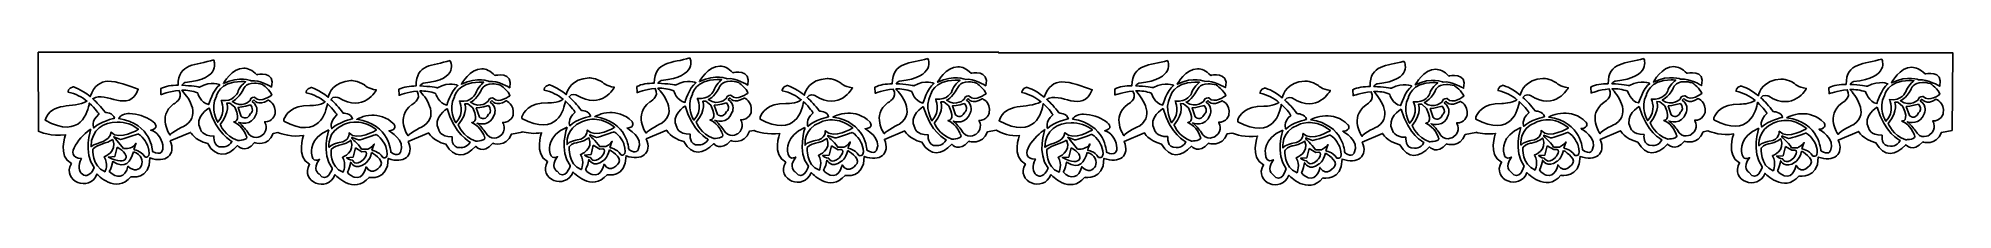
# Model space of a CAD drawing. Header units: centimetres. Extents: x -8.4 to 5.7, y 11.9 to 13.
import ezdxf

# ---------------------------------------------------------------- set-up
doc = ezdxf.new("R2010")
doc.units = ezdxf.units.CM
doc.header["$MEASUREMENT"] = 0
doc.layers.add('Layer 1', color=7, linetype='Continuous')

msp = doc.modelspace()

# ---------------------------------------------------------------- linework, layer by layer
at = {"layer": 'Layer 1', "color": 21}
for points, knots in [([(-1.36597, 13.0102), (-1.36597, 13.0102), (-8.44605, 13.00855), (-8.44605, 13.00855), (-8.44605, 13.00855), (-8.44605, 13.00855), (-8.44523, 12.42398), (-8.44523, 12.42398), (-8.44523, 12.42398), (-8.44523, 12.42398), (-8.34491, 12.38074), (-8.24514, 12.39835), (-8.24514, 12.39835), (-8.24514, 12.39835), (-8.30519, 12.23902), (-8.20131, 12.18586), (-8.20131, 12.18586), (-8.2777, 12.05446), (-8.06534, 11.97071), (-8.01363, 12.10731), (-8.01363, 12.10731), (-8.01363, 12.10731), (-7.87517, 11.95535), (-7.7631, 12.08829), (-7.7631, 12.08829), (-7.7631, 12.08829), (-7.62258, 12.06061), (-7.62254, 12.22803), (-7.62254, 12.22803), (-7.51024, 12.18499), (-7.42706, 12.24907), (-7.47371, 12.35288), (-7.47371, 12.35288), (-7.47371, 12.35288), (-7.32323, 12.41654), (-7.32323, 12.41654), (-7.32323, 12.41654), (-7.32323, 12.41654), (-7.29842, 12.36026), (-7.19672, 12.33303), (-7.19672, 12.33303), (-7.13597, 12.22484), (-7.05127, 12.23678), (-6.97679, 12.31815), (-6.97679, 12.31815), (-6.97679, 12.31815), (-6.92314, 12.25419), (-6.85111, 12.34047), (-6.85111, 12.34047), (-6.85111, 12.34047), (-6.75213, 12.30585), (-6.71386, 12.4091), (-6.71386, 12.4091), (-6.71386, 12.4091), (-6.67913, 12.41572), (-6.67913, 12.41572), (-6.67913, 12.41572), (-6.65529, 12.40651), (-6.57444, 12.37845), (-6.48979, 12.39339), (-6.48979, 12.39339), (-6.48979, 12.39339), (-6.54984, 12.23406), (-6.44597, 12.1809), (-6.44597, 12.1809), (-6.52235, 12.0495), (-6.31082, 11.96657), (-6.25911, 12.10318), (-6.25911, 12.10318), (-6.25911, 12.10318), (-6.11982, 11.95039), (-6.00775, 12.08333), (-6.00775, 12.08333), (-6.00775, 12.08333), (-5.8664, 12.05565), (-5.86637, 12.22307), (-5.86637, 12.22307), (-5.75406, 12.18003), (-5.67171, 12.24411), (-5.71836, 12.34792), (-5.71836, 12.34792), (-5.71836, 12.34792), (-5.56788, 12.41241), (-5.56788, 12.41241), (-5.56788, 12.41241), (-5.56788, 12.41241), (-5.54307, 12.3553), (-5.44138, 12.32807), (-5.44138, 12.32807), (-5.38063, 12.21988), (-5.29593, 12.23182), (-5.22144, 12.31319), (-5.22144, 12.31319), (-5.22144, 12.31319), (-5.1678, 12.24923), (-5.09577, 12.33551), (-5.09577, 12.33551), (-5.09577, 12.33551), (-4.99679, 12.30089), (-4.95851, 12.40414), (-4.95851, 12.40414), (-4.95851, 12.40414), (-4.87997, 12.41902), (-4.87997, 12.41902), (-4.87997, 12.41902), (-4.87997, 12.41902), (-4.87997, 12.4215), (-4.87997, 12.4215), (-4.87997, 12.4215), (-4.84172, 12.41191), (-4.78875, 12.4038), (-4.73527, 12.41323), (-4.73527, 12.41323), (-4.73527, 12.41324), (-4.79532, 12.25391), (-4.69145, 12.20074), (-4.69145, 12.20074), (-4.76783, 12.06934), (-4.55548, 11.98642), (-4.50376, 12.12302), (-4.50376, 12.12302), (-4.50376, 12.12302), (-4.3653, 11.97023), (-4.25323, 12.10318), (-4.25323, 12.10318), (-4.25323, 12.10318), (-4.11271, 12.07549), (-4.11267, 12.24291), (-4.11267, 12.24291), (-4.00037, 12.19987), (-3.91719, 12.26396), (-3.96385, 12.36776), (-3.96385, 12.36776), (-3.96385, 12.36776), (-3.81336, 12.43225), (-3.81336, 12.43225), (-3.81336, 12.43225), (-3.81336, 12.43225), (-3.78855, 12.37514), (-3.68686, 12.34792), (-3.68686, 12.34792), (-3.62611, 12.23973), (-3.54141, 12.25249), (-3.46693, 12.33386), (-3.46693, 12.33386), (-3.46693, 12.33386), (-3.41328, 12.26907), (-3.34125, 12.35536), (-3.34125, 12.35536), (-3.34125, 12.35536), (-3.24227, 12.32074), (-3.204, 12.42398), (-3.204, 12.42398), (-3.204, 12.42398), (-3.16927, 12.4306), (-3.16927, 12.4306), (-3.16927, 12.4306), (-3.14543, 12.42139), (-3.06457, 12.39416), (-2.97993, 12.4091), (-2.97993, 12.4091), (-2.97993, 12.4091), (-3.03998, 12.24895), (-2.93611, 12.19578), (-2.93611, 12.19578), (-3.01249, 12.06438), (-2.80013, 11.98145), (-2.74842, 12.11806), (-2.74842, 12.11806), (-2.74842, 12.11806), (-2.60996, 11.96527), (-2.49789, 12.09822), (-2.49789, 12.09822), (-2.49789, 12.09822), (-2.35654, 12.07053), (-2.3565, 12.23795), (-2.3565, 12.23795), (-2.2442, 12.19491), (-2.16185, 12.25982), (-2.2085, 12.36363), (-2.2085, 12.36363), (-2.2085, 12.36363), (-2.05802, 12.42729), (-2.05802, 12.42729), (-2.05802, 12.42729), (-2.05802, 12.42729), (-2.03321, 12.37018), (-1.93152, 12.34295), (-1.93152, 12.34295), (-1.87076, 12.23477), (-1.78606, 12.24753), (-1.71158, 12.3289), (-1.71158, 12.3289), (-1.71158, 12.3289), (-1.65794, 12.26411), (-1.5859, 12.3504), (-1.5859, 12.3504), (-1.5859, 12.3504), (-1.48692, 12.3166), (-1.44865, 12.41985), (-1.44865, 12.41985), (-1.44865, 12.41985), (-1.38499, 12.43225), (-1.38499, 12.43225), (-1.38499, 12.43225), (-1.34543, 12.41108), (-1.2779, 12.38276), (-1.21301, 12.39422), (-1.21301, 12.39422), (-1.21301, 12.39422), (-1.27306, 12.23489), (-1.16919, 12.18172), (-1.16919, 12.18172), (-1.24557, 12.05032), (-1.03321, 11.96657), (-0.9815, 12.10318), (-0.9815, 12.10318), (-0.9815, 12.10318), (-0.84304, 11.95121), (-0.73097, 12.08416), (-0.73097, 12.08416), (-0.73097, 12.08416), (-0.59045, 12.05647), (-0.59041, 12.22389), (-0.59041, 12.22389), (-0.47811, 12.18085), (-0.39493, 12.24494), (-0.44158, 12.34874), (-0.44158, 12.34874), (-0.44158, 12.34874), (-0.2911, 12.41241), (-0.2911, 12.41241), (-0.2911, 12.41241), (-0.2911, 12.41241), (-0.26629, 12.35612), (-0.1646, 12.3289), (-0.1646, 12.3289), (-0.10384, 12.22071), (-0.01914, 12.23265), (0.05534, 12.31402), (0.05534, 12.31402), (0.05534, 12.31402), (0.10899, 12.25006), (0.18102, 12.33634), (0.18102, 12.33634), (0.18102, 12.33634), (0.28, 12.30172), (0.31827, 12.40497), (0.31827, 12.40497), (0.31827, 12.40497), (0.353, 12.41158), (0.353, 12.41158), (0.353, 12.41158), (0.37684, 12.40237), (0.45769, 12.37432), (0.54234, 12.38926), (0.54234, 12.38926), (0.54234, 12.38926), (0.48229, 12.22993), (0.58616, 12.17676), (0.58616, 12.17676), (0.50978, 12.04536), (0.72131, 11.96244), (0.77302, 12.09904), (0.77302, 12.09904), (0.77302, 12.09904), (0.91231, 11.94625), (1.02438, 12.0792), (1.02438, 12.0792), (1.02438, 12.0792), (1.16573, 12.05151), (1.16576, 12.21893), (1.16576, 12.21893), (1.27807, 12.17589), (1.36042, 12.23998), (1.31376, 12.34378), (1.31376, 12.34378), (1.31376, 12.34378), (1.46425, 12.40827), (1.46425, 12.40827), (1.46425, 12.40827), (1.46425, 12.40827), (1.48906, 12.35116), (1.59075, 12.32394), (1.59075, 12.32394), (1.6515, 12.21575), (1.7362, 12.22768), (1.81068, 12.30906), (1.81068, 12.30906), (1.81068, 12.30905), (1.86433, 12.2451), (1.93636, 12.33138), (1.93636, 12.33138), (1.93636, 12.33138), (2.03534, 12.29676), (2.07361, 12.40001), (2.07361, 12.40001), (2.07361, 12.40001), (2.15216, 12.41489), (2.15216, 12.41489), (2.15216, 12.41489), (2.15216, 12.41489), (2.15216, 12.41737), (2.15216, 12.41737), (2.15216, 12.41737), (2.19041, 12.40778), (2.24338, 12.39966), (2.29686, 12.4091), (2.29686, 12.4091), (2.29686, 12.4091), (2.2368, 12.24977), (2.34068, 12.19661), (2.34068, 12.19661), (2.2643, 12.06521), (2.47665, 11.98228), (2.52837, 12.11889), (2.52837, 12.11889), (2.52837, 12.11889), (2.66682, 11.9661), (2.77889, 12.09904), (2.77889, 12.09904), (2.77889, 12.09904), (2.91942, 12.07136), (2.91945, 12.23878), (2.91945, 12.23878), (3.03176, 12.19574), (3.11494, 12.25982), (3.06828, 12.36363), (3.06828, 12.36363), (3.06828, 12.36363), (3.21876, 12.42812), (3.21876, 12.42812), (3.21876, 12.42812), (3.21876, 12.42812), (3.24357, 12.37101), (3.34527, 12.34378), (3.34527, 12.34378), (3.40602, 12.23559), (3.49072, 12.24836), (3.5652, 12.32973), (3.5652, 12.32973), (3.5652, 12.32973), (3.61885, 12.26494), (3.69088, 12.35122), (3.69088, 12.35122), (3.69088, 12.35122), (3.78986, 12.3166), (3.82813, 12.41985), (3.82813, 12.41985), (3.82813, 12.41985), (3.86286, 12.42646), (3.86286, 12.42646), (3.86286, 12.42646), (3.8867, 12.41726), (3.96756, 12.39003), (4.0522, 12.40497), (4.0522, 12.40497), (4.0522, 12.40497), (3.99215, 12.24481), (4.09602, 12.19165), (4.09602, 12.19165), (4.01964, 12.06025), (4.232, 11.97732), (4.28371, 12.11392), (4.28371, 12.11392), (4.28371, 12.11392), (4.42217, 11.96113), (4.53424, 12.09408), (4.53424, 12.09408), (4.53424, 12.09408), (4.67559, 12.0664), (4.67563, 12.23381), (4.67563, 12.23381), (4.78793, 12.19077), (4.87028, 12.25569), (4.82363, 12.35949), (4.82363, 12.35949), (4.82363, 12.35949), (4.97411, 12.42316), (4.97411, 12.42316), (4.97411, 12.42316), (4.97411, 12.42316), (4.99892, 12.36605), (5.10061, 12.33882), (5.10061, 12.33882), (5.16136, 12.23063), (5.24606, 12.24339), (5.32055, 12.32476), (5.32055, 12.32476), (5.32055, 12.32476), (5.37419, 12.25998), (5.44623, 12.34626), (5.44623, 12.34626), (5.44622, 12.34626), (5.54521, 12.31247), (5.58348, 12.41572), (5.58348, 12.41572), (5.58348, 12.41572), (5.66285, 12.4306), (5.66285, 12.4306), (5.66285, 12.4306), (5.66285, 12.4306), (5.66699, 13.00524), (5.66699, 13.00524), (5.66699, 13.00524), (5.66699, 13.00524), (-1.36597, 13.00359), (-1.36597, 13.00359), (-1.36597, 13.00359), (-1.36597, 13.00359), (-1.36597, 13.0102), (-1.36597, 13.0102)], [0, 0, 0, 0, 0.00961538, 0.00961538, 0.00961538, 0.00961538, 0.01923077, 0.01923077, 0.01923077, 0.01923077, 0.02884615, 0.02884615, 0.02884615, 0.02884615, 0.03846154, 0.03846154, 0.03846154, 0.03846154, 0.04807692, 0.04807692, 0.04807692, 0.04807692, 0.05769231, 0.05769231, 0.05769231, 0.05769231, 0.06730769, 0.06730769, 0.06730769, 0.06730769, 0.07692308, 0.07692308, 0.07692308, 0.07692308, 0.08653846, 0.08653846, 0.08653846, 0.08653846, 0.09615385, 0.09615385, 0.09615385, 0.09615385, 0.10576923, 0.10576923, 0.10576923, 0.10576923, 0.11538462, 0.11538462, 0.11538462, 0.11538462, 0.125, 0.125, 0.125, 0.125, 0.13461538, 0.13461538, 0.13461538, 0.13461538, 0.14423077, 0.14423077, 0.14423077, 0.14423077, 0.15384615, 0.15384615, 0.15384615, 0.15384615, 0.16346154, 0.16346154, 0.16346154, 0.16346154, 0.17307692, 0.17307692, 0.17307692, 0.17307692, 0.18269231, 0.18269231, 0.18269231, 0.18269231, 0.19230769, 0.19230769, 0.19230769, 0.19230769, 0.20192308, 0.20192308, 0.20192308, 0.20192308, 0.21153846, 0.21153846, 0.21153846, 0.21153846, 0.22115385, 0.22115385, 0.22115385, 0.22115385, 0.23076923, 0.23076923, 0.23076923, 0.23076923, 0.24038462, 0.24038462, 0.24038462, 0.24038462, 0.25, 0.25, 0.25, 0.25, 0.25961538, 0.25961538, 0.25961538, 0.25961538, 0.26923077, 0.26923077, 0.26923077, 0.26923077, 0.27884615, 0.27884615, 0.27884615, 0.27884615, 0.28846154, 0.28846154, 0.28846154, 0.28846154, 0.29807692, 0.29807692, 0.29807692, 0.29807692, 0.30769231, 0.30769231, 0.30769231, 0.30769231, 0.31730769, 0.31730769, 0.31730769, 0.31730769, 0.32692308, 0.32692308, 0.32692308, 0.32692308, 0.33653846, 0.33653846, 0.33653846, 0.33653846, 0.34615385, 0.34615385, 0.34615385, 0.34615385, 0.35576923, 0.35576923, 0.35576923, 0.35576923, 0.36538462, 0.36538462, 0.36538462, 0.36538462, 0.375, 0.375, 0.375, 0.375, 0.38461538, 0.38461538, 0.38461538, 0.38461538, 0.39423077, 0.39423077, 0.39423077, 0.39423077, 0.40384615, 0.40384615, 0.40384615, 0.40384615, 0.41346154, 0.41346154, 0.41346154, 0.41346154, 0.42307692, 0.42307692, 0.42307692, 0.42307692, 0.43269231, 0.43269231, 0.43269231, 0.43269231, 0.44230769, 0.44230769, 0.44230769, 0.44230769, 0.45192308, 0.45192308, 0.45192308, 0.45192308, 0.46153846, 0.46153846, 0.46153846, 0.46153846, 0.47115385, 0.47115385, 0.47115385, 0.47115385, 0.48076923, 0.48076923, 0.48076923, 0.48076923, 0.49038462, 0.49038462, 0.49038462, 0.49038462, 0.5, 0.5, 0.5, 0.5, 0.50961538, 0.50961538, 0.50961538, 0.50961538, 0.51923077, 0.51923077, 0.51923077, 0.51923077, 0.52884615, 0.52884615, 0.52884615, 0.52884615, 0.53846154, 0.53846154, 0.53846154, 0.53846154, 0.54807692, 0.54807692, 0.54807692, 0.54807692, 0.55769231, 0.55769231, 0.55769231, 0.55769231, 0.56730769, 0.56730769, 0.56730769, 0.56730769, 0.57692308, 0.57692308, 0.57692308, 0.57692308, 0.58653846, 0.58653846, 0.58653846, 0.58653846, 0.59615385, 0.59615385, 0.59615385, 0.59615385, 0.60576923, 0.60576923, 0.60576923, 0.60576923, 0.61538462, 0.61538462, 0.61538462, 0.61538462, 0.625, 0.625, 0.625, 0.625, 0.63461538, 0.63461538, 0.63461538, 0.63461538, 0.64423077, 0.64423077, 0.64423077, 0.64423077, 0.65384615, 0.65384615, 0.65384615, 0.65384615, 0.66346154, 0.66346154, 0.66346154, 0.66346154, 0.67307692, 0.67307692, 0.67307692, 0.67307692, 0.68269231, 0.68269231, 0.68269231, 0.68269231, 0.69230769, 0.69230769, 0.69230769, 0.69230769, 0.70192308, 0.70192308, 0.70192308, 0.70192308, 0.71153846, 0.71153846, 0.71153846, 0.71153846, 0.72115385, 0.72115385, 0.72115385, 0.72115385, 0.73076923, 0.73076923, 0.73076923, 0.73076923, 0.74038462, 0.74038462, 0.74038462, 0.74038462, 0.75, 0.75, 0.75, 0.75, 0.75961538, 0.75961538, 0.75961538, 0.75961538, 0.76923077, 0.76923077, 0.76923077, 0.76923077, 0.77884615, 0.77884615, 0.77884615, 0.77884615, 0.78846154, 0.78846154, 0.78846154, 0.78846154, 0.79807692, 0.79807692, 0.79807692, 0.79807692, 0.80769231, 0.80769231, 0.80769231, 0.80769231, 0.81730769, 0.81730769, 0.81730769, 0.81730769, 0.82692308, 0.82692308, 0.82692308, 0.82692308, 0.83653846, 0.83653846, 0.83653846, 0.83653846, 0.84615385, 0.84615385, 0.84615385, 0.84615385, 0.85576923, 0.85576923, 0.85576923, 0.85576923, 0.86538462, 0.86538462, 0.86538462, 0.86538462, 0.875, 0.875, 0.875, 0.875, 0.88461538, 0.88461538, 0.88461538, 0.88461538, 0.89423077, 0.89423077, 0.89423077, 0.89423077, 0.90384615, 0.90384615, 0.90384615, 0.90384615, 0.91346154, 0.91346154, 0.91346154, 0.91346154, 0.92307692, 0.92307692, 0.92307692, 0.92307692, 0.93269231, 0.93269231, 0.93269231, 0.93269231, 0.94230769, 0.94230769, 0.94230769, 0.94230769, 0.95192308, 0.95192308, 0.95192308, 0.95192308, 0.96153846, 0.96153846, 0.96153846, 0.96153846, 0.97115385, 0.97115385, 0.97115385, 0.97115385, 0.98076923, 0.98076923, 0.98076923, 0.98076923, 1, 1, 1, 1]), ([(-7.1529, 12.95232), (-7.1529, 12.95232), (-7.08686, 12.81243), (-7.36209, 12.78531), (-7.36209, 12.78531), (-7.36209, 12.78531), (-7.38077, 12.77923), (-7.38689, 12.76463), (-7.38689, 12.76463), (-7.31795, 12.76257), (-7.25791, 12.75141), (-7.25791, 12.75141), (-7.25791, 12.75141), (-7.1681, 12.79976), (-7.10825, 12.76794), (-7.10825, 12.76794), (-7.10825, 12.76794), (-7.15859, 12.73086), (-7.18928, 12.62242), (-7.18928, 12.62242), (-7.18928, 12.62242), (-7.24936, 12.63261), (-7.27197, 12.70924), (-7.27197, 12.70924), (-7.27197, 12.70924), (-7.30873, 12.72485), (-7.349, 12.72885), (-7.38772, 12.72743), (-7.38772, 12.72743), (-7.354, 12.69096), (-7.24021, 12.55327), (-7.35878, 12.46946), (-7.35878, 12.46946), (-7.35878, 12.46946), (-7.46717, 12.41697), (-7.47536, 12.39587), (-7.47536, 12.39587), (-7.47536, 12.39587), (-7.57259, 12.53384), (-7.44808, 12.62656), (-7.44808, 12.62656), (-7.44808, 12.62656), (-7.37279, 12.66323), (-7.40839, 12.72577), (-7.40839, 12.72577), (-7.48136, 12.71948), (-7.54151, 12.69601), (-7.54151, 12.69601), (-7.54151, 12.69601), (-7.54151, 12.69601), (-7.54316, 12.74066), (-7.54316, 12.74066), (-7.54316, 12.74066), (-7.50925, 12.75837), (-7.4623, 12.76478), (-7.41583, 12.76546), (-7.41583, 12.76546), (-7.41636, 12.93097), (-7.28118, 12.91212), (-7.1529, 12.95232)], [0, 0, 0, 0, 0.0625, 0.0625, 0.0625, 0.0625, 0.125, 0.125, 0.125, 0.125, 0.1875, 0.1875, 0.1875, 0.1875, 0.25, 0.25, 0.25, 0.25, 0.3125, 0.3125, 0.3125, 0.3125, 0.375, 0.375, 0.375, 0.375, 0.4375, 0.4375, 0.4375, 0.4375, 0.5, 0.5, 0.5, 0.5, 0.5625, 0.5625, 0.5625, 0.5625, 0.625, 0.625, 0.625, 0.625, 0.6875, 0.6875, 0.6875, 0.6875, 0.75, 0.75, 0.75, 0.75, 0.8125, 0.8125, 0.8125, 0.8125, 0.875, 0.875, 0.875, 0.875, 1, 1, 1, 1]), ([(-6.93131, 12.89114), (-6.90175, 12.89065), (-6.86952, 12.87756), (-6.8354, 12.84236), (-6.8354, 12.84236), (-6.83536, 12.84236), (-6.69547, 12.87599), (-6.72626, 12.75141), (-6.72626, 12.75141), (-6.72626, 12.75141), (-6.81456, 12.80631), (-6.87757, 12.79771), (-6.87757, 12.79771), (-6.87757, 12.79771), (-6.96044, 12.83677), (-7.0818, 12.77704), (-7.0818, 12.77704), (-7.0818, 12.77704), (-7.01999, 12.8926), (-6.93131, 12.89114)], [0, 0, 0, 0, 0.16666667, 0.16666667, 0.16666667, 0.16666667, 0.33333333, 0.33333333, 0.33333333, 0.33333333, 0.5, 0.5, 0.5, 0.5, 0.66666667, 0.66666667, 0.66666667, 0.66666667, 1, 1, 1, 1]), ([(-5.41079, 12.94736), (-5.41079, 12.94736), (-5.33151, 12.80747), (-5.60674, 12.78034), (-5.60674, 12.78034), (-5.60674, 12.78034), (-5.62542, 12.77427), (-5.63155, 12.75967), (-5.63155, 12.75967), (-5.5626, 12.75761), (-5.50256, 12.74644), (-5.50256, 12.74644), (-5.50256, 12.74644), (-5.41275, 12.7948), (-5.35291, 12.76298), (-5.35291, 12.76298), (-5.35291, 12.76298), (-5.40325, 12.7259), (-5.43394, 12.61829), (-5.43394, 12.61829), (-5.43394, 12.61829), (-5.49401, 12.62848), (-5.51662, 12.70345), (-5.51662, 12.70345), (-5.51662, 12.70345), (-5.55339, 12.71906), (-5.59448, 12.72389), (-5.6332, 12.72247), (-5.6332, 12.72247), (-5.59948, 12.686), (-5.48486, 12.54831), (-5.60344, 12.4645), (-5.60344, 12.4645), (-5.60344, 12.4645), (-5.71182, 12.41201), (-5.72002, 12.39091), (-5.72002, 12.39091), (-5.72002, 12.39091), (-5.81725, 12.52888), (-5.69273, 12.62159), (-5.69273, 12.62159), (-5.69273, 12.62159), (-5.61744, 12.65827), (-5.65305, 12.72081), (-5.65305, 12.72081), (-5.72602, 12.71451), (-5.78616, 12.69105), (-5.78616, 12.69105), (-5.78616, 12.69105), (-5.78616, 12.69105), (-5.78782, 12.7357), (-5.78782, 12.7357), (-5.78782, 12.7357), (-5.75391, 12.75341), (-5.70695, 12.759), (-5.66049, 12.75967), (-5.66049, 12.75967), (-5.66102, 12.92518), (-5.53906, 12.90716), (-5.41079, 12.94736)], [0, 0, 0, 0, 0.0625, 0.0625, 0.0625, 0.0625, 0.125, 0.125, 0.125, 0.125, 0.1875, 0.1875, 0.1875, 0.1875, 0.25, 0.25, 0.25, 0.25, 0.3125, 0.3125, 0.3125, 0.3125, 0.375, 0.375, 0.375, 0.375, 0.4375, 0.4375, 0.4375, 0.4375, 0.5, 0.5, 0.5, 0.5, 0.5625, 0.5625, 0.5625, 0.5625, 0.625, 0.625, 0.625, 0.625, 0.6875, 0.6875, 0.6875, 0.6875, 0.75, 0.75, 0.75, 0.75, 0.8125, 0.8125, 0.8125, 0.8125, 0.875, 0.875, 0.875, 0.875, 1, 1, 1, 1]), ([(-5.17597, 12.887), (-5.14641, 12.88652), (-5.11417, 12.8726), (-5.08006, 12.83739), (-5.08006, 12.83739), (-5.08002, 12.83739), (-4.94013, 12.87103), (-4.97092, 12.74644), (-4.97092, 12.74644), (-4.97092, 12.74644), (-5.05922, 12.80135), (-5.12223, 12.79275), (-5.12223, 12.79275), (-5.12223, 12.79275), (-5.20592, 12.83181), (-5.32728, 12.77208), (-5.32728, 12.77208), (-5.32728, 12.77208), (-5.26465, 12.88847), (-5.17597, 12.887)], [0, 0, 0, 0, 0.16666667, 0.16666667, 0.16666667, 0.16666667, 0.33333333, 0.33333333, 0.33333333, 0.33333333, 0.5, 0.5, 0.5, 0.5, 0.66666667, 0.66666667, 0.66666667, 0.66666667, 1, 1, 1, 1]), ([(-3.64221, 12.96721), (-3.64221, 12.96721), (-3.577, 12.82731), (-3.85223, 12.80019), (-3.85223, 12.80019), (-3.85223, 12.80019), (-3.8709, 12.79411), (-3.87703, 12.77952), (-3.87703, 12.77952), (-3.80808, 12.77745), (-3.74805, 12.76629), (-3.74805, 12.76629), (-3.74805, 12.76629), (-3.65823, 12.81464), (-3.59839, 12.78282), (-3.59839, 12.78282), (-3.59839, 12.78282), (-3.64873, 12.74574), (-3.67942, 12.63813), (-3.67942, 12.63813), (-3.67942, 12.63813), (-3.7395, 12.64832), (-3.76127, 12.72412), (-3.76127, 12.72412), (-3.76127, 12.72412), (-3.79804, 12.73973), (-3.83913, 12.74373), (-3.87786, 12.74231), (-3.87786, 12.74231), (-3.84413, 12.70584), (-3.73034, 12.56815), (-3.84892, 12.48434), (-3.84892, 12.48434), (-3.84892, 12.48434), (-3.9573, 12.43185), (-3.9655, 12.41075), (-3.9655, 12.41075), (-3.9655, 12.41075), (-4.06273, 12.54872), (-3.93822, 12.64144), (-3.93822, 12.64144), (-3.93822, 12.64144), (-3.86293, 12.67894), (-3.89853, 12.74148), (-3.89853, 12.74148), (-3.9715, 12.73518), (-4.03165, 12.71089), (-4.03165, 12.71089), (-4.03165, 12.71089), (-4.03165, 12.71089), (-4.0333, 12.75554), (-4.0333, 12.75554), (-4.0333, 12.75554), (-3.99939, 12.77325), (-3.95161, 12.77967), (-3.90514, 12.78034), (-3.90514, 12.78034), (-3.90567, 12.94585), (-3.77049, 12.927), (-3.64221, 12.96721)], [0, 0, 0, 0, 0.0625, 0.0625, 0.0625, 0.0625, 0.125, 0.125, 0.125, 0.125, 0.1875, 0.1875, 0.1875, 0.1875, 0.25, 0.25, 0.25, 0.25, 0.3125, 0.3125, 0.3125, 0.3125, 0.375, 0.375, 0.375, 0.375, 0.4375, 0.4375, 0.4375, 0.4375, 0.5, 0.5, 0.5, 0.5, 0.5625, 0.5625, 0.5625, 0.5625, 0.625, 0.625, 0.625, 0.625, 0.6875, 0.6875, 0.6875, 0.6875, 0.75, 0.75, 0.75, 0.75, 0.8125, 0.8125, 0.8125, 0.8125, 0.875, 0.875, 0.875, 0.875, 1, 1, 1, 1]), ([(-3.42145, 12.90685), (-3.39189, 12.90636), (-3.35966, 12.89245), (-3.32554, 12.85724), (-3.32554, 12.85724), (-3.3255, 12.85724), (-3.18561, 12.89087), (-3.2164, 12.76629), (-3.2164, 12.76629), (-3.2164, 12.76629), (-3.3047, 12.82202), (-3.36771, 12.81342), (-3.36771, 12.81342), (-3.36771, 12.81342), (-3.45058, 12.85165), (-3.57193, 12.79192), (-3.57193, 12.79192), (-3.57193, 12.79192), (-3.51013, 12.90831), (-3.42145, 12.90685)], [0, 0, 0, 0, 0.16666667, 0.16666667, 0.16666667, 0.16666667, 0.33333333, 0.33333333, 0.33333333, 0.33333333, 0.5, 0.5, 0.5, 0.5, 0.66666667, 0.66666667, 0.66666667, 0.66666667, 1, 1, 1, 1]), ([(-1.88769, 12.96307), (-1.88769, 12.96307), (-1.82165, 12.82318), (-2.09688, 12.79605), (-2.09688, 12.79605), (-2.09688, 12.79605), (-2.11473, 12.78998), (-2.12086, 12.77538), (-2.12086, 12.77538), (-2.05191, 12.77332), (-1.9927, 12.76133), (-1.9927, 12.76133), (-1.9927, 12.76133), (-1.90289, 12.80968), (-1.84305, 12.77869), (-1.84305, 12.77869), (-1.84305, 12.77869), (-1.89339, 12.74161), (-1.92407, 12.63317), (-1.92407, 12.63317), (-1.92407, 12.63317), (-1.98415, 12.64336), (-2.00676, 12.71916), (-2.00676, 12.71916), (-2.00676, 12.71916), (-2.04352, 12.73477), (-2.08462, 12.73877), (-2.12334, 12.73735), (-2.12334, 12.73735), (-2.08962, 12.70088), (-1.975, 12.56319), (-2.09357, 12.47938), (-2.09357, 12.47938), (-2.09357, 12.47938), (-2.20196, 12.42689), (-2.21016, 12.40579), (-2.21016, 12.40579), (-2.21016, 12.40579), (-2.30738, 12.54376), (-2.18287, 12.63648), (-2.18287, 12.63648), (-2.18287, 12.63648), (-2.10758, 12.67315), (-2.14318, 12.7357), (-2.14318, 12.7357), (-2.21615, 12.7294), (-2.2763, 12.70593), (-2.2763, 12.70593), (-2.2763, 12.70593), (-2.2763, 12.70593), (-2.27795, 12.75058), (-2.27795, 12.75058), (-2.27795, 12.75058), (-2.24404, 12.76829), (-2.19709, 12.77471), (-2.15062, 12.77538), (-2.15062, 12.77538), (-2.15116, 12.94089), (-2.01597, 12.92287), (-1.88769, 12.96307)], [0, 0, 0, 0, 0.0625, 0.0625, 0.0625, 0.0625, 0.125, 0.125, 0.125, 0.125, 0.1875, 0.1875, 0.1875, 0.1875, 0.25, 0.25, 0.25, 0.25, 0.3125, 0.3125, 0.3125, 0.3125, 0.375, 0.375, 0.375, 0.375, 0.4375, 0.4375, 0.4375, 0.4375, 0.5, 0.5, 0.5, 0.5, 0.5625, 0.5625, 0.5625, 0.5625, 0.625, 0.625, 0.625, 0.625, 0.6875, 0.6875, 0.6875, 0.6875, 0.75, 0.75, 0.75, 0.75, 0.8125, 0.8125, 0.8125, 0.8125, 0.875, 0.875, 0.875, 0.875, 1, 1, 1, 1]), ([(-1.66611, 12.90189), (-1.63655, 12.9014), (-1.60348, 12.88831), (-1.56937, 12.8531), (-1.56937, 12.8531), (-1.56933, 12.8531), (-1.43026, 12.88591), (-1.46105, 12.76133), (-1.46105, 12.76133), (-1.46105, 12.76133), (-1.54935, 12.81706), (-1.61236, 12.80846), (-1.61236, 12.80846), (-1.61236, 12.80846), (-1.69523, 12.84669), (-1.81659, 12.78696), (-1.81659, 12.78696), (-1.81659, 12.78696), (-1.75479, 12.90335), (-1.66611, 12.90189)], [0, 0, 0, 0, 0.16666667, 0.16666667, 0.16666667, 0.16666667, 0.33333333, 0.33333333, 0.33333333, 0.33333333, 0.5, 0.5, 0.5, 0.5, 0.66666667, 0.66666667, 0.66666667, 0.66666667, 1, 1, 1, 1]), ([(-0.12077, 12.94819), (-0.12077, 12.94819), (-0.05473, 12.80829), (-0.32996, 12.78117), (-0.32996, 12.78117), (-0.32996, 12.78117), (-0.34864, 12.7751), (-0.35476, 12.7605), (-0.35476, 12.7605), (-0.28582, 12.75843), (-0.22578, 12.74727), (-0.22578, 12.74727), (-0.22578, 12.74727), (-0.13597, 12.79563), (-0.07613, 12.76381), (-0.07613, 12.76381), (-0.07613, 12.76381), (-0.12646, 12.72673), (-0.15715, 12.61829), (-0.15715, 12.61829), (-0.15715, 12.61829), (-0.21723, 12.62848), (-0.23984, 12.7051), (-0.23984, 12.7051), (-0.23984, 12.7051), (-0.2766, 12.72071), (-0.31687, 12.72472), (-0.35559, 12.72329), (-0.35559, 12.72329), (-0.32187, 12.68682), (-0.20808, 12.54914), (-0.32665, 12.46532), (-0.32665, 12.46532), (-0.32665, 12.46532), (-0.43504, 12.41283), (-0.44323, 12.39174), (-0.44323, 12.39174), (-0.44323, 12.39174), (-0.54046, 12.5297), (-0.41595, 12.62242), (-0.41595, 12.62242), (-0.41595, 12.62242), (-0.34066, 12.65909), (-0.37626, 12.72164), (-0.37626, 12.72164), (-0.44923, 12.71534), (-0.50938, 12.69187), (-0.50938, 12.69187), (-0.50938, 12.69187), (-0.50938, 12.69187), (-0.51103, 12.73652), (-0.51103, 12.73652), (-0.51103, 12.73652), (-0.47712, 12.75423), (-0.43017, 12.76065), (-0.3837, 12.76133), (-0.3837, 12.76133), (-0.38424, 12.92684), (-0.24905, 12.90799), (-0.12077, 12.94819)], [0, 0, 0, 0, 0.0625, 0.0625, 0.0625, 0.0625, 0.125, 0.125, 0.125, 0.125, 0.1875, 0.1875, 0.1875, 0.1875, 0.25, 0.25, 0.25, 0.25, 0.3125, 0.3125, 0.3125, 0.3125, 0.375, 0.375, 0.375, 0.375, 0.4375, 0.4375, 0.4375, 0.4375, 0.5, 0.5, 0.5, 0.5, 0.5625, 0.5625, 0.5625, 0.5625, 0.625, 0.625, 0.625, 0.625, 0.6875, 0.6875, 0.6875, 0.6875, 0.75, 0.75, 0.75, 0.75, 0.8125, 0.8125, 0.8125, 0.8125, 0.875, 0.875, 0.875, 0.875, 1, 1, 1, 1]), ([(0.10081, 12.887), (0.13037, 12.88652), (0.16261, 12.87343), (0.19673, 12.83822), (0.19673, 12.83822), (0.19676, 12.83822), (0.33666, 12.87185), (0.30587, 12.74727), (0.30587, 12.74727), (0.30587, 12.74727), (0.21757, 12.80217), (0.15456, 12.79357), (0.15456, 12.79357), (0.15456, 12.79357), (0.07169, 12.83264), (-0.04967, 12.7729), (-0.04967, 12.7729), (-0.04967, 12.7729), (0.01214, 12.88847), (0.10081, 12.887)], [0, 0, 0, 0, 0.16666667, 0.16666667, 0.16666667, 0.16666667, 0.33333333, 0.33333333, 0.33333333, 0.33333333, 0.5, 0.5, 0.5, 0.5, 0.66666667, 0.66666667, 0.66666667, 0.66666667, 1, 1, 1, 1]), ([(1.62134, 12.94323), (1.62134, 12.94323), (1.70061, 12.80333), (1.42539, 12.77621), (1.42539, 12.77621), (1.42539, 12.77621), (1.40671, 12.77013), (1.40058, 12.75554), (1.40058, 12.75554), (1.46953, 12.75347), (1.52956, 12.74231), (1.52956, 12.74231), (1.52956, 12.74231), (1.61938, 12.79067), (1.67922, 12.75885), (1.67922, 12.75885), (1.67922, 12.75885), (1.62888, 12.72177), (1.59819, 12.61415), (1.59819, 12.61415), (1.59819, 12.61415), (1.53812, 12.62435), (1.51551, 12.69932), (1.51551, 12.69932), (1.51551, 12.69932), (1.47874, 12.71493), (1.43765, 12.71975), (1.39893, 12.71833), (1.39893, 12.71833), (1.43265, 12.68186), (1.54727, 12.54417), (1.42869, 12.46036), (1.42869, 12.46036), (1.42869, 12.46036), (1.32031, 12.40787), (1.31211, 12.38678), (1.31211, 12.38678), (1.31211, 12.38678), (1.21488, 12.52474), (1.3394, 12.61746), (1.3394, 12.61746), (1.3394, 12.61746), (1.41469, 12.65413), (1.37908, 12.71668), (1.37908, 12.71668), (1.30611, 12.71038), (1.24596, 12.68691), (1.24596, 12.68691), (1.24596, 12.68691), (1.24596, 12.68691), (1.24431, 12.73156), (1.24431, 12.73156), (1.24431, 12.73156), (1.27822, 12.74927), (1.32517, 12.75486), (1.37164, 12.75554), (1.37164, 12.75554), (1.37111, 12.92105), (1.49307, 12.90303), (1.62134, 12.94323)], [0, 0, 0, 0, 0.0625, 0.0625, 0.0625, 0.0625, 0.125, 0.125, 0.125, 0.125, 0.1875, 0.1875, 0.1875, 0.1875, 0.25, 0.25, 0.25, 0.25, 0.3125, 0.3125, 0.3125, 0.3125, 0.375, 0.375, 0.375, 0.375, 0.4375, 0.4375, 0.4375, 0.4375, 0.5, 0.5, 0.5, 0.5, 0.5625, 0.5625, 0.5625, 0.5625, 0.625, 0.625, 0.625, 0.625, 0.6875, 0.6875, 0.6875, 0.6875, 0.75, 0.75, 0.75, 0.75, 0.8125, 0.8125, 0.8125, 0.8125, 0.875, 0.875, 0.875, 0.875, 1, 1, 1, 1]), ([(1.85616, 12.88287), (1.88572, 12.88238), (1.91795, 12.86847), (1.95207, 12.83326), (1.95207, 12.83326), (1.95211, 12.83326), (2.092, 12.86689), (2.06121, 12.74231), (2.06121, 12.74231), (2.06121, 12.74231), (1.97291, 12.79721), (1.9099, 12.78861), (1.9099, 12.78861), (1.9099, 12.78861), (1.82621, 12.82768), (1.70485, 12.76794), (1.70485, 12.76794), (1.70485, 12.76794), (1.76748, 12.88433), (1.85616, 12.88287)], [0, 0, 0, 0, 0.16666667, 0.16666667, 0.16666667, 0.16666667, 0.33333333, 0.33333333, 0.33333333, 0.33333333, 0.5, 0.5, 0.5, 0.5, 0.66666667, 0.66666667, 0.66666667, 0.66666667, 1, 1, 1, 1]), ([(3.38992, 12.96307), (3.38992, 12.96307), (3.45513, 12.82318), (3.1799, 12.79605), (3.1799, 12.79605), (3.1799, 12.79605), (3.16123, 12.78998), (3.1551, 12.77538), (3.1551, 12.77538), (3.22405, 12.77332), (3.28408, 12.76215), (3.28408, 12.76215), (3.28408, 12.76215), (3.3739, 12.81051), (3.43374, 12.77869), (3.43374, 12.77869), (3.43374, 12.77869), (3.3834, 12.74161), (3.35271, 12.634), (3.35271, 12.634), (3.35271, 12.634), (3.29263, 12.64419), (3.27085, 12.71999), (3.27085, 12.71999), (3.27085, 12.71999), (3.23409, 12.7356), (3.19299, 12.7396), (3.15427, 12.73818), (3.15427, 12.73818), (3.18799, 12.70171), (3.30178, 12.56402), (3.18321, 12.48021), (3.18321, 12.48021), (3.18321, 12.48021), (3.07482, 12.42772), (3.06663, 12.40662), (3.06663, 12.40662), (3.06663, 12.40662), (2.9694, 12.54459), (3.09391, 12.6373), (3.09391, 12.6373), (3.09391, 12.6373), (3.1692, 12.6748), (3.1336, 12.73735), (3.1336, 12.73735), (3.06063, 12.73105), (3.00048, 12.70676), (3.00048, 12.70676), (3.00048, 12.70676), (3.00048, 12.70676), (2.99883, 12.75141), (2.99883, 12.75141), (2.99883, 12.75141), (3.03274, 12.76912), (3.08052, 12.77553), (3.12699, 12.77621), (3.12699, 12.77621), (3.12646, 12.94172), (3.26164, 12.92287), (3.38992, 12.96307)], [0, 0, 0, 0, 0.0625, 0.0625, 0.0625, 0.0625, 0.125, 0.125, 0.125, 0.125, 0.1875, 0.1875, 0.1875, 0.1875, 0.25, 0.25, 0.25, 0.25, 0.3125, 0.3125, 0.3125, 0.3125, 0.375, 0.375, 0.375, 0.375, 0.4375, 0.4375, 0.4375, 0.4375, 0.5, 0.5, 0.5, 0.5, 0.5625, 0.5625, 0.5625, 0.5625, 0.625, 0.625, 0.625, 0.625, 0.6875, 0.6875, 0.6875, 0.6875, 0.75, 0.75, 0.75, 0.75, 0.8125, 0.8125, 0.8125, 0.8125, 0.875, 0.875, 0.875, 0.875, 1, 1, 1, 1]), ([(3.61068, 12.90271), (3.64024, 12.90223), (3.67247, 12.88831), (3.70659, 12.8531), (3.70659, 12.8531), (3.70663, 12.8531), (3.84652, 12.88674), (3.81573, 12.76215), (3.81573, 12.76215), (3.81573, 12.76215), (3.72743, 12.81788), (3.66442, 12.80928), (3.66442, 12.80928), (3.66442, 12.80928), (3.58155, 12.84752), (3.4602, 12.78779), (3.4602, 12.78779), (3.4602, 12.78779), (3.522, 12.90418), (3.61068, 12.90271)], [0, 0, 0, 0, 0.16666667, 0.16666667, 0.16666667, 0.16666667, 0.33333333, 0.33333333, 0.33333333, 0.33333333, 0.5, 0.5, 0.5, 0.5, 0.66666667, 0.66666667, 0.66666667, 0.66666667, 1, 1, 1, 1]), ([(5.14443, 12.95894), (5.14443, 12.95894), (5.21048, 12.81904), (4.93525, 12.79192), (4.93525, 12.79192), (4.93525, 12.79192), (4.9174, 12.78584), (4.91127, 12.77125), (4.91127, 12.77125), (4.98022, 12.76918), (5.03943, 12.75719), (5.03943, 12.75719), (5.03943, 12.75719), (5.12924, 12.80555), (5.18908, 12.77456), (5.18908, 12.77456), (5.18908, 12.77456), (5.13874, 12.73748), (5.10805, 12.62904), (5.10805, 12.62904), (5.10805, 12.62904), (5.04798, 12.63923), (5.02537, 12.71503), (5.02537, 12.71503), (5.02537, 12.71503), (4.9886, 12.73064), (4.94751, 12.73464), (4.90879, 12.73322), (4.90879, 12.73322), (4.94251, 12.69674), (5.05713, 12.55906), (4.93856, 12.47525), (4.93856, 12.47525), (4.93856, 12.47525), (4.83017, 12.42276), (4.82197, 12.40166), (4.82197, 12.40166), (4.82197, 12.40166), (4.72475, 12.53963), (4.84926, 12.63234), (4.84926, 12.63234), (4.84926, 12.63234), (4.92455, 12.66902), (4.88895, 12.73156), (4.88895, 12.73156), (4.81597, 12.72526), (4.75583, 12.7018), (4.75583, 12.7018), (4.75583, 12.7018), (4.75583, 12.7018), (4.75417, 12.74644), (4.75417, 12.74644), (4.75417, 12.74644), (4.78808, 12.76416), (4.83504, 12.77057), (4.8815, 12.77125), (4.8815, 12.77125), (4.88097, 12.93676), (5.01616, 12.91874), (5.14443, 12.95894)], [0, 0, 0, 0, 0.0625, 0.0625, 0.0625, 0.0625, 0.125, 0.125, 0.125, 0.125, 0.1875, 0.1875, 0.1875, 0.1875, 0.25, 0.25, 0.25, 0.25, 0.3125, 0.3125, 0.3125, 0.3125, 0.375, 0.375, 0.375, 0.375, 0.4375, 0.4375, 0.4375, 0.4375, 0.5, 0.5, 0.5, 0.5, 0.5625, 0.5625, 0.5625, 0.5625, 0.625, 0.625, 0.625, 0.625, 0.6875, 0.6875, 0.6875, 0.6875, 0.75, 0.75, 0.75, 0.75, 0.8125, 0.8125, 0.8125, 0.8125, 0.875, 0.875, 0.875, 0.875, 1, 1, 1, 1]), ([(5.36602, 12.89775), (5.39558, 12.89727), (5.42864, 12.88418), (5.46276, 12.84897), (5.46276, 12.84897), (5.4628, 12.84897), (5.60187, 12.88178), (5.57108, 12.75719), (5.57108, 12.75719), (5.57108, 12.75719), (5.48278, 12.81292), (5.41977, 12.80432), (5.41977, 12.80432), (5.41977, 12.80432), (5.3369, 12.84256), (5.21554, 12.78282), (5.21554, 12.78282), (5.21554, 12.78282), (5.27734, 12.89922), (5.36602, 12.89775)], [0, 0, 0, 0, 0.16666667, 0.16666667, 0.16666667, 0.16666667, 0.33333333, 0.33333333, 0.33333333, 0.33333333, 0.5, 0.5, 0.5, 0.5, 0.66666667, 0.66666667, 0.66666667, 0.66666667, 1, 1, 1, 1]), ([(-7.93342, 12.7944), (-7.86405, 12.79791), (-7.78218, 12.75847), (-7.70853, 12.7357), (-7.70853, 12.7357), (-7.77819, 12.55104), (-7.94721, 12.72879), (-8.04422, 12.66459), (-8.04422, 12.66459), (-8.01531, 12.63872), (-7.98409, 12.60636), (-7.95409, 12.56454), (-7.95409, 12.56454), (-7.95409, 12.56454), (-7.89186, 12.56088), (-7.88464, 12.52072), (-7.88464, 12.52072), (-7.88464, 12.52072), (-7.99238, 12.49621), (-8.0376, 12.44961), (-8.0376, 12.44961), (-8.0376, 12.44961), (-8.05976, 12.49942), (-7.99874, 12.55049), (-7.99874, 12.55049), (-7.99874, 12.55049), (-8.02357, 12.59179), (-8.06985, 12.63317), (-8.06985, 12.63317), (-8.07895, 12.57266), (-8.13028, 12.35989), (-8.39479, 12.50584), (-8.39479, 12.50584), (-8.34819, 12.6489), (-8.18984, 12.5895), (-8.08721, 12.64723), (-8.08721, 12.64723), (-8.12357, 12.67635), (-8.1701, 12.70336), (-8.22695, 12.7142), (-8.22695, 12.7142), (-8.22695, 12.7142), (-8.22914, 12.74495), (-8.18974, 12.75389), (-8.18974, 12.75389), (-8.18974, 12.75389), (-8.13406, 12.73879), (-8.06323, 12.68113), (-8.06323, 12.68113), (-8.0337, 12.76275), (-7.98738, 12.79167), (-7.93342, 12.7944)], [0, 0, 0, 0, 0.07142857, 0.07142857, 0.07142857, 0.07142857, 0.14285714, 0.14285714, 0.14285714, 0.14285714, 0.21428571, 0.21428571, 0.21428571, 0.21428571, 0.28571429, 0.28571429, 0.28571429, 0.28571429, 0.35714286, 0.35714286, 0.35714286, 0.35714286, 0.42857143, 0.42857143, 0.42857143, 0.42857143, 0.5, 0.5, 0.5, 0.5, 0.57142857, 0.57142857, 0.57142857, 0.57142857, 0.64285714, 0.64285714, 0.64285714, 0.64285714, 0.71428571, 0.71428571, 0.71428571, 0.71428571, 0.78571429, 0.78571429, 0.78571429, 0.78571429, 0.85714286, 0.85714286, 0.85714286, 0.85714286, 1, 1, 1, 1]), ([(-6.95116, 12.79275), (-6.94036, 12.79275), (-6.92935, 12.79213), (-6.91726, 12.79109), (-6.91726, 12.79109), (-6.91726, 12.79109), (-6.97017, 12.74769), (-6.97596, 12.71006), (-6.97596, 12.71006), (-6.97596, 12.71003), (-7.00874, 12.63922), (-7.09751, 12.65219), (-7.09751, 12.65219), (-7.09751, 12.65219), (-7.054, 12.56401), (-7.12314, 12.49178), (-7.12314, 12.49178), (-7.12314, 12.49178), (-7.18422, 12.58994), (-7.13306, 12.68361), (-7.13306, 12.68361), (-7.13306, 12.68361), (-7.11305, 12.79275), (-6.95116, 12.79275)], [0, 0, 0, 0, 0.14285714, 0.14285714, 0.14285714, 0.14285714, 0.28571429, 0.28571429, 0.28571429, 0.28571429, 0.42857143, 0.42857143, 0.42857143, 0.42857143, 0.57142857, 0.57142857, 0.57142857, 0.57142857, 0.71428571, 0.71428571, 0.71428571, 0.71428571, 1, 1, 1, 1]), ([(-6.85277, 12.78034), (-6.8365, 12.78036), (-6.81701, 12.77774), (-6.79406, 12.77125), (-6.79406, 12.77125), (-6.79406, 12.77125), (-6.73198, 12.72496), (-6.72461, 12.69187), (-6.72461, 12.69187), (-6.72465, 12.69187), (-6.80747, 12.62766), (-6.84863, 12.67534), (-6.84863, 12.67534), (-6.84863, 12.67534), (-6.882, 12.68039), (-6.88501, 12.65219), (-6.88501, 12.65219), (-6.88501, 12.65219), (-6.9414, 12.59109), (-7.01648, 12.64392), (-7.01648, 12.64392), (-7.01648, 12.64392), (-6.97669, 12.65734), (-6.93627, 12.72991), (-6.93627, 12.72991), (-6.93627, 12.72991), (-6.92326, 12.78029), (-6.85277, 12.78034)], [0, 0, 0, 0, 0.125, 0.125, 0.125, 0.125, 0.25, 0.25, 0.25, 0.25, 0.375, 0.375, 0.375, 0.375, 0.5, 0.5, 0.5, 0.5, 0.625, 0.625, 0.625, 0.625, 0.75, 0.75, 0.75, 0.75, 1, 1, 1, 1]), ([(-6.14087, 12.79936), (-6.14087, 12.79936), (-6.09086, 12.80074), (-6.04165, 12.76711), (-6.04165, 12.76711), (-6.04165, 12.76711), (-6.01856, 12.73862), (-5.95318, 12.73073), (-5.95318, 12.73073), (-5.95318, 12.73073), (-6.04701, 12.55495), (-6.231, 12.67286), (-6.231, 12.67286), (-6.231, 12.67286), (-6.27481, 12.68892), (-6.28887, 12.65963), (-6.28887, 12.65963), (-6.25996, 12.63376), (-6.22958, 12.6014), (-6.19958, 12.55958), (-6.19958, 12.55958), (-6.19958, 12.55958), (-6.13651, 12.55675), (-6.1293, 12.51659), (-6.1293, 12.51659), (-6.1293, 12.51659), (-6.23703, 12.49125), (-6.28226, 12.44465), (-6.28226, 12.44465), (-6.28226, 12.44465), (-6.30524, 12.49529), (-6.24422, 12.54635), (-6.24422, 12.54635), (-6.24422, 12.54635), (-6.26823, 12.58683), (-6.3145, 12.62821), (-6.3145, 12.62821), (-6.32355, 12.56803), (-6.3746, 12.35801), (-6.63531, 12.49922), (-6.63531, 12.49922), (-6.63531, 12.49922), (-6.63531, 12.51411), (-6.63531, 12.51411), (-6.63531, 12.51411), (-6.62371, 12.54364), (-6.58131, 12.61784), (-6.44432, 12.61415), (-6.44432, 12.61415), (-6.44432, 12.61415), (-6.3657, 12.61372), (-6.33187, 12.64226), (-6.33187, 12.64226), (-6.36822, 12.67139), (-6.41476, 12.6984), (-6.4716, 12.70924), (-6.4716, 12.70924), (-6.4716, 12.70924), (-6.47379, 12.73999), (-6.43439, 12.74892), (-6.43439, 12.74892), (-6.43439, 12.74892), (-6.37872, 12.73383), (-6.30789, 12.67616), (-6.30789, 12.67616), (-6.30063, 12.70938), (-6.2702, 12.79161), (-6.14087, 12.79936)], [0, 0, 0, 0, 0.05555556, 0.05555556, 0.05555556, 0.05555556, 0.11111111, 0.11111111, 0.11111111, 0.11111111, 0.16666667, 0.16666667, 0.16666667, 0.16666667, 0.22222222, 0.22222222, 0.22222222, 0.22222222, 0.27777778, 0.27777778, 0.27777778, 0.27777778, 0.33333333, 0.33333333, 0.33333333, 0.33333333, 0.38888889, 0.38888889, 0.38888889, 0.38888889, 0.44444444, 0.44444444, 0.44444444, 0.44444444, 0.5, 0.5, 0.5, 0.5, 0.55555556, 0.55555556, 0.55555556, 0.55555556, 0.61111111, 0.61111111, 0.61111111, 0.61111111, 0.66666667, 0.66666667, 0.66666667, 0.66666667, 0.72222222, 0.72222222, 0.72222222, 0.72222222, 0.77777778, 0.77777778, 0.77777778, 0.77777778, 0.83333333, 0.83333333, 0.83333333, 0.83333333, 0.88888889, 0.88888889, 0.88888889, 0.88888889, 1, 1, 1, 1]), ([(-5.19581, 12.78861), (-5.18502, 12.78861), (-5.174, 12.788), (-5.16191, 12.78696), (-5.16191, 12.78696), (-5.16191, 12.78696), (-5.21483, 12.74273), (-5.22062, 12.7051), (-5.22062, 12.7051), (-5.22062, 12.70507), (-5.25257, 12.63426), (-5.34133, 12.64723), (-5.34133, 12.64723), (-5.34133, 12.64723), (-5.29866, 12.55988), (-5.36779, 12.48765), (-5.36779, 12.48765), (-5.36779, 12.48765), (-5.42888, 12.58498), (-5.37771, 12.67864), (-5.37771, 12.67864), (-5.37771, 12.67864), (-5.35771, 12.78861), (-5.19581, 12.78861)], [0, 0, 0, 0, 0.14285714, 0.14285714, 0.14285714, 0.14285714, 0.28571429, 0.28571429, 0.28571429, 0.28571429, 0.42857143, 0.42857143, 0.42857143, 0.42857143, 0.57142857, 0.57142857, 0.57142857, 0.57142857, 0.71428571, 0.71428571, 0.71428571, 0.71428571, 1, 1, 1, 1]), ([(-5.09742, 12.77538), (-5.08115, 12.7754), (-5.06249, 12.77278), (-5.03954, 12.76629), (-5.03954, 12.76629), (-5.03954, 12.76629), (-4.97663, 12.72082), (-4.96926, 12.68774), (-4.96926, 12.68774), (-4.9693, 12.68774), (-5.05129, 12.6227), (-5.09246, 12.67038), (-5.09246, 12.67038), (-5.09246, 12.67038), (-5.12666, 12.67543), (-5.12967, 12.64723), (-5.12967, 12.64723), (-5.12967, 12.64723), (-5.18523, 12.58696), (-5.2603, 12.63978), (-5.2603, 12.63978), (-5.2603, 12.63978), (-5.22134, 12.65321), (-5.18093, 12.72577), (-5.18093, 12.72577), (-5.18093, 12.72577), (-5.16792, 12.77533), (-5.09742, 12.77538)], [0, 0, 0, 0, 0.125, 0.125, 0.125, 0.125, 0.25, 0.25, 0.25, 0.25, 0.375, 0.375, 0.375, 0.375, 0.5, 0.5, 0.5, 0.5, 0.625, 0.625, 0.625, 0.625, 0.75, 0.75, 0.75, 0.75, 1, 1, 1, 1]), ([(-4.38553, 12.8192), (-4.38553, 12.81921), (-4.33552, 12.82058), (-4.28631, 12.78696), (-4.28631, 12.78696), (-4.28631, 12.78696), (-4.26404, 12.75847), (-4.19866, 12.75058), (-4.19866, 12.75058), (-4.19866, 12.75058), (-4.29332, 12.57479), (-4.4773, 12.6927), (-4.4773, 12.6927), (-4.4773, 12.6927), (-4.51947, 12.70876), (-4.53353, 12.67947), (-4.53353, 12.67947), (-4.50462, 12.6536), (-4.47423, 12.62125), (-4.44423, 12.57943), (-4.44423, 12.57943), (-4.44423, 12.57943), (-4.382, 12.57577), (-4.37478, 12.5356), (-4.37478, 12.5356), (-4.37478, 12.5356), (-4.48251, 12.51192), (-4.52774, 12.46532), (-4.52774, 12.46532), (-4.52774, 12.46532), (-4.5499, 12.51513), (-4.48888, 12.5662), (-4.48888, 12.5662), (-4.48888, 12.5662), (-4.51371, 12.60667), (-4.55999, 12.64805), (-4.55999, 12.64805), (-4.56903, 12.58788), (-4.62019, 12.37798), (-4.88079, 12.51907), (-4.88079, 12.51907), (-4.88079, 12.51907), (-4.88079, 12.5323), (-4.88079, 12.5323), (-4.88079, 12.5323), (-4.87011, 12.56075), (-4.82915, 12.63857), (-4.6898, 12.63482), (-4.6898, 12.63482), (-4.6898, 12.63482), (-4.61118, 12.63356), (-4.57735, 12.66211), (-4.57735, 12.66211), (-4.6137, 12.69123), (-4.66024, 12.71824), (-4.71708, 12.72908), (-4.71708, 12.72908), (-4.71708, 12.72908), (-4.71927, 12.75983), (-4.67988, 12.76877), (-4.67988, 12.76877), (-4.67988, 12.76877), (-4.6242, 12.75368), (-4.55337, 12.69601), (-4.55337, 12.69601), (-4.54612, 12.72923), (-4.51485, 12.81145), (-4.38553, 12.8192)], [0, 0, 0, 0, 0.05555556, 0.05555556, 0.05555556, 0.05555556, 0.11111111, 0.11111111, 0.11111111, 0.11111111, 0.16666667, 0.16666667, 0.16666667, 0.16666667, 0.22222222, 0.22222222, 0.22222222, 0.22222222, 0.27777778, 0.27777778, 0.27777778, 0.27777778, 0.33333333, 0.33333333, 0.33333333, 0.33333333, 0.38888889, 0.38888889, 0.38888889, 0.38888889, 0.44444444, 0.44444444, 0.44444444, 0.44444444, 0.5, 0.5, 0.5, 0.5, 0.55555556, 0.55555556, 0.55555556, 0.55555556, 0.61111111, 0.61111111, 0.61111111, 0.61111111, 0.66666667, 0.66666667, 0.66666667, 0.66666667, 0.72222222, 0.72222222, 0.72222222, 0.72222222, 0.77777778, 0.77777778, 0.77777778, 0.77777778, 0.83333333, 0.83333333, 0.83333333, 0.83333333, 0.88888889, 0.88888889, 0.88888889, 0.88888889, 1, 1, 1, 1]), ([(-3.44129, 12.80846), (-3.4305, 12.80846), (-3.41948, 12.80784), (-3.40739, 12.8068), (-3.40739, 12.8068), (-3.40739, 12.8068), (-3.46031, 12.76257), (-3.4661, 12.72495), (-3.4661, 12.72495), (-3.4661, 12.72491), (-3.49888, 12.6541), (-3.58764, 12.66707), (-3.58764, 12.66707), (-3.58764, 12.66707), (-3.54414, 12.57972), (-3.61327, 12.50749), (-3.61327, 12.50749), (-3.61327, 12.50749), (-3.67436, 12.60482), (-3.6232, 12.69849), (-3.6232, 12.69849), (-3.6232, 12.69849), (-3.60319, 12.80846), (-3.44129, 12.80846)], [0, 0, 0, 0, 0.14285714, 0.14285714, 0.14285714, 0.14285714, 0.28571429, 0.28571429, 0.28571429, 0.28571429, 0.42857143, 0.42857143, 0.42857143, 0.42857143, 0.57142857, 0.57142857, 0.57142857, 0.57142857, 0.71428571, 0.71428571, 0.71428571, 0.71428571, 1, 1, 1, 1]), ([(-3.3429, 12.79523), (-3.32663, 12.79524), (-3.30715, 12.79262), (-3.2842, 12.78613), (-3.2842, 12.78613), (-3.2842, 12.78613), (-3.22211, 12.74067), (-3.21475, 12.70758), (-3.21475, 12.70758), (-3.21478, 12.70758), (-3.29678, 12.64254), (-3.33794, 12.69022), (-3.33794, 12.69022), (-3.33794, 12.69022), (-3.37214, 12.69528), (-3.37515, 12.66707), (-3.37515, 12.66707), (-3.37515, 12.66707), (-3.43154, 12.6068), (-3.50661, 12.65963), (-3.50661, 12.65963), (-3.50661, 12.65963), (-3.46683, 12.67305), (-3.42641, 12.74562), (-3.42641, 12.74562), (-3.42641, 12.74562), (-3.4134, 12.79517), (-3.3429, 12.79523)], [0, 0, 0, 0, 0.125, 0.125, 0.125, 0.125, 0.25, 0.25, 0.25, 0.25, 0.375, 0.375, 0.375, 0.375, 0.5, 0.5, 0.5, 0.5, 0.625, 0.625, 0.625, 0.625, 0.75, 0.75, 0.75, 0.75, 1, 1, 1, 1]), ([(-2.63101, 12.81424), (-2.63101, 12.81424), (-2.581, 12.81645), (-2.53179, 12.78282), (-2.53179, 12.78282), (-2.53179, 12.78282), (-2.5087, 12.75351), (-2.44332, 12.74562), (-2.44332, 12.74562), (-2.44332, 12.74562), (-2.53714, 12.57066), (-2.72113, 12.68857), (-2.72113, 12.68857), (-2.72113, 12.68857), (-2.76495, 12.70463), (-2.77901, 12.67534), (-2.77901, 12.67534), (-2.7501, 12.64947), (-2.71889, 12.61629), (-2.68889, 12.57447), (-2.68889, 12.57447), (-2.68889, 12.57447), (-2.62665, 12.57163), (-2.61943, 12.53147), (-2.61943, 12.53147), (-2.61943, 12.53147), (-2.72717, 12.50696), (-2.77239, 12.46036), (-2.77239, 12.46036), (-2.7724, 12.46036), (-2.79538, 12.51017), (-2.73436, 12.56124), (-2.73436, 12.56124), (-2.73436, 12.56124), (-2.75836, 12.60171), (-2.80464, 12.64309), (-2.80464, 12.64309), (-2.81369, 12.58291), (-2.86474, 12.37289), (-3.12545, 12.51411), (-3.12545, 12.51411), (-3.12545, 12.51411), (-3.12545, 12.52899), (-3.12545, 12.52899), (-3.12545, 12.52899), (-3.11385, 12.55853), (-3.07144, 12.63272), (-2.93445, 12.62904), (-2.93445, 12.62904), (-2.93445, 12.62904), (-2.85584, 12.6286), (-2.822, 12.65715), (-2.822, 12.65715), (-2.85836, 12.68627), (-2.90489, 12.71328), (-2.96174, 12.72412), (-2.96174, 12.72412), (-2.96174, 12.72412), (-2.96393, 12.75487), (-2.92453, 12.76381), (-2.92453, 12.76381), (-2.92453, 12.76381), (-2.86885, 12.74872), (-2.79803, 12.69105), (-2.79803, 12.69105), (-2.79077, 12.72427), (-2.76033, 12.80649), (-2.63101, 12.81424)], [0, 0, 0, 0, 0.05555556, 0.05555556, 0.05555556, 0.05555556, 0.11111111, 0.11111111, 0.11111111, 0.11111111, 0.16666667, 0.16666667, 0.16666667, 0.16666667, 0.22222222, 0.22222222, 0.22222222, 0.22222222, 0.27777778, 0.27777778, 0.27777778, 0.27777778, 0.33333333, 0.33333333, 0.33333333, 0.33333333, 0.38888889, 0.38888889, 0.38888889, 0.38888889, 0.44444444, 0.44444444, 0.44444444, 0.44444444, 0.5, 0.5, 0.5, 0.5, 0.55555556, 0.55555556, 0.55555556, 0.55555556, 0.61111111, 0.61111111, 0.61111111, 0.61111111, 0.66666667, 0.66666667, 0.66666667, 0.66666667, 0.72222222, 0.72222222, 0.72222222, 0.72222222, 0.77777778, 0.77777778, 0.77777778, 0.77777778, 0.83333333, 0.83333333, 0.83333333, 0.83333333, 0.88888889, 0.88888889, 0.88888889, 0.88888889, 1, 1, 1, 1]), ([(-1.68595, 12.8035), (-1.67516, 12.8035), (-1.66331, 12.80288), (-1.65122, 12.80184), (-1.65122, 12.80184), (-1.65122, 12.80184), (-1.70496, 12.75761), (-1.71075, 12.71999), (-1.71075, 12.71999), (-1.71075, 12.71995), (-1.74271, 12.64997), (-1.83147, 12.66294), (-1.83147, 12.66294), (-1.83147, 12.66294), (-1.78879, 12.57476), (-1.85793, 12.50253), (-1.85793, 12.50253), (-1.85793, 12.50253), (-1.91902, 12.59986), (-1.86785, 12.69353), (-1.86785, 12.69353), (-1.86785, 12.69353), (-1.84785, 12.8035), (-1.68595, 12.8035)], [0, 0, 0, 0, 0.14285714, 0.14285714, 0.14285714, 0.14285714, 0.28571429, 0.28571429, 0.28571429, 0.28571429, 0.42857143, 0.42857143, 0.42857143, 0.42857143, 0.57142857, 0.57142857, 0.57142857, 0.57142857, 0.71428571, 0.71428571, 0.71428571, 0.71428571, 1, 1, 1, 1]), ([(-1.58756, 12.79027), (-1.57129, 12.79028), (-1.5518, 12.78766), (-1.52885, 12.78117), (-1.52885, 12.78117), (-1.52885, 12.78117), (-1.46677, 12.73571), (-1.4594, 12.70262), (-1.4594, 12.70262), (-1.45944, 12.70262), (-1.54143, 12.63758), (-1.5826, 12.68526), (-1.5826, 12.68526), (-1.5826, 12.68526), (-1.6168, 12.69032), (-1.6198, 12.66211), (-1.6198, 12.66211), (-1.6198, 12.66211), (-1.67537, 12.60184), (-1.75044, 12.65467), (-1.75044, 12.65467), (-1.75044, 12.65467), (-1.71148, 12.66809), (-1.67107, 12.74066), (-1.67107, 12.74066), (-1.67107, 12.74066), (-1.65805, 12.79021), (-1.58756, 12.79027)], [0, 0, 0, 0, 0.125, 0.125, 0.125, 0.125, 0.25, 0.25, 0.25, 0.25, 0.375, 0.375, 0.375, 0.375, 0.5, 0.5, 0.5, 0.5, 0.625, 0.625, 0.625, 0.625, 0.75, 0.75, 0.75, 0.75, 1, 1, 1, 1]), ([(-0.90129, 12.78944), (-0.83192, 12.79295), (-0.75005, 12.75434), (-0.6764, 12.73156), (-0.6764, 12.73156), (-0.74606, 12.54691), (-0.91508, 12.72466), (-1.01209, 12.66045), (-1.01209, 12.66045), (-0.98318, 12.63458), (-0.95197, 12.60223), (-0.92197, 12.56041), (-0.92197, 12.56041), (-0.92197, 12.56041), (-0.85973, 12.55675), (-0.85251, 12.51659), (-0.85251, 12.51659), (-0.85251, 12.51659), (-0.96025, 12.49208), (-1.00547, 12.44548), (-1.00547, 12.44548), (-1.00547, 12.44548), (-1.02763, 12.49529), (-0.96661, 12.54635), (-0.96661, 12.54635), (-0.96661, 12.54635), (-0.99144, 12.58766), (-1.03772, 12.62904), (-1.03772, 12.62904), (-1.04682, 12.56852), (-1.09815, 12.35576), (-1.36266, 12.5017), (-1.36266, 12.5017), (-1.31607, 12.64477), (-1.15771, 12.58537), (-1.05508, 12.64309), (-1.05508, 12.64309), (-1.09144, 12.67221), (-1.13797, 12.69923), (-1.19482, 12.71006), (-1.19482, 12.71006), (-1.19482, 12.71006), (-1.19701, 12.74081), (-1.15761, 12.74975), (-1.15761, 12.74975), (-1.15761, 12.74975), (-1.10193, 12.73466), (-1.03111, 12.67699), (-1.03111, 12.67699), (-1.00157, 12.75861), (-0.95525, 12.78671), (-0.90129, 12.78944)], [0, 0, 0, 0, 0.07142857, 0.07142857, 0.07142857, 0.07142857, 0.14285714, 0.14285714, 0.14285714, 0.14285714, 0.21428571, 0.21428571, 0.21428571, 0.21428571, 0.28571429, 0.28571429, 0.28571429, 0.28571429, 0.35714286, 0.35714286, 0.35714286, 0.35714286, 0.42857143, 0.42857143, 0.42857143, 0.42857143, 0.5, 0.5, 0.5, 0.5, 0.57142857, 0.57142857, 0.57142857, 0.57142857, 0.64285714, 0.64285714, 0.64285714, 0.64285714, 0.71428571, 0.71428571, 0.71428571, 0.71428571, 0.78571429, 0.78571429, 0.78571429, 0.78571429, 0.85714286, 0.85714286, 0.85714286, 0.85714286, 1, 1, 1, 1]), ([(0.08097, 12.78861), (0.09176, 12.78861), (0.10278, 12.788), (0.11487, 12.78696), (0.11487, 12.78696), (0.11487, 12.78696), (0.06196, 12.74355), (0.05617, 12.70593), (0.05617, 12.70593), (0.05617, 12.7059), (0.02338, 12.63508), (-0.06538, 12.64805), (-0.06538, 12.64805), (-0.06538, 12.64805), (-0.02187, 12.55988), (-0.09101, 12.48765), (-0.09101, 12.48765), (-0.09101, 12.48765), (-0.1521, 12.58581), (-0.10093, 12.67947), (-0.10093, 12.67947), (-0.10093, 12.67947), (-0.08092, 12.78861), (0.08097, 12.78861)], [0, 0, 0, 0, 0.14285714, 0.14285714, 0.14285714, 0.14285714, 0.28571429, 0.28571429, 0.28571429, 0.28571429, 0.42857143, 0.42857143, 0.42857143, 0.42857143, 0.57142857, 0.57142857, 0.57142857, 0.57142857, 0.71428571, 0.71428571, 0.71428571, 0.71428571, 1, 1, 1, 1]), ([(0.17936, 12.77621), (0.19563, 12.77622), (0.21512, 12.7736), (0.23807, 12.76711), (0.23807, 12.76711), (0.23807, 12.76711), (0.30015, 12.72082), (0.30752, 12.68774), (0.30752, 12.68774), (0.30748, 12.68774), (0.22466, 12.62352), (0.1835, 12.6712), (0.1835, 12.6712), (0.1835, 12.6712), (0.15012, 12.67626), (0.14712, 12.64805), (0.14712, 12.64805), (0.14712, 12.64805), (0.09073, 12.58696), (0.01565, 12.63978), (0.01565, 12.63978), (0.01565, 12.63978), (0.05544, 12.65321), (0.09585, 12.72577), (0.09585, 12.72577), (0.09585, 12.72577), (0.10887, 12.77615), (0.17936, 12.77621)], [0, 0, 0, 0, 0.125, 0.125, 0.125, 0.125, 0.25, 0.25, 0.25, 0.25, 0.375, 0.375, 0.375, 0.375, 0.5, 0.5, 0.5, 0.5, 0.625, 0.625, 0.625, 0.625, 0.75, 0.75, 0.75, 0.75, 1, 1, 1, 1]), ([(0.89126, 12.79523), (0.89126, 12.79523), (0.94127, 12.79661), (0.99048, 12.76298), (0.99048, 12.76298), (0.99048, 12.76298), (1.01357, 12.73449), (1.07895, 12.7266), (1.07895, 12.7266), (1.07895, 12.7266), (0.98512, 12.55081), (0.80113, 12.66872), (0.80113, 12.66872), (0.80113, 12.66872), (0.75732, 12.68479), (0.74326, 12.65549), (0.74326, 12.65549), (0.77217, 12.62962), (0.80255, 12.59727), (0.83255, 12.55545), (0.83255, 12.55545), (0.83255, 12.55545), (0.89562, 12.55262), (0.90283, 12.51245), (0.90283, 12.51245), (0.90283, 12.51245), (0.7951, 12.48712), (0.74987, 12.44052), (0.74987, 12.44052), (0.74987, 12.44052), (0.72689, 12.49115), (0.7879, 12.54222), (0.7879, 12.54222), (0.7879, 12.54222), (0.7639, 12.58269), (0.71762, 12.62407), (0.71762, 12.62407), (0.70858, 12.5639), (0.65753, 12.35387), (0.39682, 12.49509), (0.39682, 12.49509), (0.39682, 12.49509), (0.39682, 12.50997), (0.39682, 12.50997), (0.39682, 12.50997), (0.40842, 12.53951), (0.45082, 12.6137), (0.58781, 12.61002), (0.58781, 12.61002), (0.58781, 12.61002), (0.66643, 12.60958), (0.70026, 12.63813), (0.70026, 12.63813), (0.66391, 12.66725), (0.61737, 12.69427), (0.56053, 12.7051), (0.56053, 12.7051), (0.56053, 12.7051), (0.55834, 12.73585), (0.59774, 12.74479), (0.59774, 12.74479), (0.59774, 12.74479), (0.65341, 12.7297), (0.72424, 12.67203), (0.72424, 12.67203), (0.7315, 12.70525), (0.76193, 12.78747), (0.89126, 12.79523)], [0, 0, 0, 0, 0.05555556, 0.05555556, 0.05555556, 0.05555556, 0.11111111, 0.11111111, 0.11111111, 0.11111111, 0.16666667, 0.16666667, 0.16666667, 0.16666667, 0.22222222, 0.22222222, 0.22222222, 0.22222222, 0.27777778, 0.27777778, 0.27777778, 0.27777778, 0.33333333, 0.33333333, 0.33333333, 0.33333333, 0.38888889, 0.38888889, 0.38888889, 0.38888889, 0.44444444, 0.44444444, 0.44444444, 0.44444444, 0.5, 0.5, 0.5, 0.5, 0.55555556, 0.55555556, 0.55555556, 0.55555556, 0.61111111, 0.61111111, 0.61111111, 0.61111111, 0.66666667, 0.66666667, 0.66666667, 0.66666667, 0.72222222, 0.72222222, 0.72222222, 0.72222222, 0.77777778, 0.77777778, 0.77777778, 0.77777778, 0.83333333, 0.83333333, 0.83333333, 0.83333333, 0.88888889, 0.88888889, 0.88888889, 0.88888889, 1, 1, 1, 1]), ([(1.83632, 12.78448), (1.84711, 12.78448), (1.85813, 12.78386), (1.87022, 12.78282), (1.87022, 12.78282), (1.87022, 12.78282), (1.8173, 12.73859), (1.81151, 12.70097), (1.81151, 12.70097), (1.81151, 12.70093), (1.77956, 12.63012), (1.6908, 12.64309), (1.6908, 12.64309), (1.6908, 12.64309), (1.73347, 12.55574), (1.66434, 12.48351), (1.66434, 12.48351), (1.66434, 12.48351), (1.60325, 12.58085), (1.65442, 12.67451), (1.65442, 12.67451), (1.65442, 12.67451), (1.67442, 12.78448), (1.83632, 12.78448)], [0, 0, 0, 0, 0.14285714, 0.14285714, 0.14285714, 0.14285714, 0.28571429, 0.28571429, 0.28571429, 0.28571429, 0.42857143, 0.42857143, 0.42857143, 0.42857143, 0.57142857, 0.57142857, 0.57142857, 0.57142857, 0.71428571, 0.71428571, 0.71428571, 0.71428571, 1, 1, 1, 1]), ([(1.93471, 12.77125), (1.95098, 12.77126), (1.96963, 12.76864), (1.99259, 12.76215), (1.99259, 12.76215), (1.99259, 12.76215), (2.0555, 12.71669), (2.06287, 12.68361), (2.06287, 12.68361), (2.06283, 12.68361), (1.98084, 12.61856), (1.93967, 12.66624), (1.93967, 12.66624), (1.93967, 12.66624), (1.90547, 12.6713), (1.90246, 12.64309), (1.90246, 12.64309), (1.90246, 12.64309), (1.8469, 12.58282), (1.77182, 12.63565), (1.77182, 12.63565), (1.77182, 12.63565), (1.81078, 12.64907), (1.8512, 12.72164), (1.8512, 12.72164), (1.8512, 12.72164), (1.86421, 12.77119), (1.93471, 12.77125)], [0, 0, 0, 0, 0.125, 0.125, 0.125, 0.125, 0.25, 0.25, 0.25, 0.25, 0.375, 0.375, 0.375, 0.375, 0.5, 0.5, 0.5, 0.5, 0.625, 0.625, 0.625, 0.625, 0.75, 0.75, 0.75, 0.75, 1, 1, 1, 1]), ([(2.6466, 12.81507), (2.6466, 12.81507), (2.69661, 12.81645), (2.74582, 12.78282), (2.74582, 12.78282), (2.74582, 12.78282), (2.76809, 12.75433), (2.83346, 12.74644), (2.83346, 12.74644), (2.83346, 12.74644), (2.73881, 12.57066), (2.55483, 12.68857), (2.55483, 12.68857), (2.55483, 12.68857), (2.51266, 12.70463), (2.4986, 12.67534), (2.4986, 12.67534), (2.52751, 12.64947), (2.5579, 12.61711), (2.5879, 12.57529), (2.5879, 12.57529), (2.5879, 12.57529), (2.65013, 12.57163), (2.65735, 12.53147), (2.65735, 12.53147), (2.65735, 12.53147), (2.54962, 12.50779), (2.50439, 12.46119), (2.50439, 12.46119), (2.50439, 12.46119), (2.48223, 12.511), (2.54325, 12.56206), (2.54325, 12.56206), (2.54325, 12.56206), (2.51842, 12.60254), (2.47214, 12.64392), (2.47214, 12.64392), (2.4631, 12.58375), (2.41194, 12.37385), (2.15134, 12.51493), (2.15134, 12.51493), (2.15134, 12.51493), (2.15134, 12.52816), (2.15134, 12.52816), (2.15134, 12.52816), (2.16202, 12.55661), (2.20298, 12.63444), (2.34233, 12.63069), (2.34233, 12.63069), (2.34233, 12.63069), (2.42094, 12.62943), (2.45478, 12.65797), (2.45478, 12.65797), (2.41843, 12.6871), (2.37189, 12.71411), (2.31505, 12.72495), (2.31505, 12.72495), (2.31505, 12.72495), (2.31285, 12.75569), (2.35225, 12.76463), (2.35225, 12.76463), (2.35225, 12.76463), (2.40793, 12.74954), (2.47876, 12.69187), (2.47876, 12.69187), (2.48601, 12.72509), (2.51728, 12.80732), (2.6466, 12.81507)], [0, 0, 0, 0, 0.05555556, 0.05555556, 0.05555556, 0.05555556, 0.11111111, 0.11111111, 0.11111111, 0.11111111, 0.16666667, 0.16666667, 0.16666667, 0.16666667, 0.22222222, 0.22222222, 0.22222222, 0.22222222, 0.27777778, 0.27777778, 0.27777778, 0.27777778, 0.33333333, 0.33333333, 0.33333333, 0.33333333, 0.38888889, 0.38888889, 0.38888889, 0.38888889, 0.44444444, 0.44444444, 0.44444444, 0.44444444, 0.5, 0.5, 0.5, 0.5, 0.55555556, 0.55555556, 0.55555556, 0.55555556, 0.61111111, 0.61111111, 0.61111111, 0.61111111, 0.66666667, 0.66666667, 0.66666667, 0.66666667, 0.72222222, 0.72222222, 0.72222222, 0.72222222, 0.77777778, 0.77777778, 0.77777778, 0.77777778, 0.83333333, 0.83333333, 0.83333333, 0.83333333, 0.88888889, 0.88888889, 0.88888889, 0.88888889, 1, 1, 1, 1]), ([(3.59083, 12.80432), (3.60163, 12.80432), (3.61265, 12.80371), (3.62473, 12.80267), (3.62473, 12.80267), (3.62473, 12.80267), (3.57182, 12.75843), (3.56603, 12.72081), (3.56603, 12.72081), (3.56603, 12.72078), (3.53325, 12.64997), (3.44449, 12.66294), (3.44449, 12.66294), (3.44449, 12.66294), (3.48799, 12.57559), (3.41886, 12.50336), (3.41886, 12.50336), (3.41886, 12.50336), (3.35777, 12.60069), (3.40893, 12.69435), (3.40893, 12.69435), (3.40893, 12.69435), (3.42894, 12.80432), (3.59083, 12.80432)], [0, 0, 0, 0, 0.14285714, 0.14285714, 0.14285714, 0.14285714, 0.28571429, 0.28571429, 0.28571429, 0.28571429, 0.42857143, 0.42857143, 0.42857143, 0.42857143, 0.57142857, 0.57142857, 0.57142857, 0.57142857, 0.71428571, 0.71428571, 0.71428571, 0.71428571, 1, 1, 1, 1]), ([(3.68923, 12.79109), (3.7055, 12.79111), (3.72498, 12.78849), (3.74793, 12.782), (3.74793, 12.782), (3.74793, 12.782), (3.81002, 12.73653), (3.81738, 12.70345), (3.81738, 12.70345), (3.81735, 12.70345), (3.73535, 12.63841), (3.69419, 12.68609), (3.69419, 12.68609), (3.69419, 12.68609), (3.65999, 12.69114), (3.65698, 12.66294), (3.65698, 12.66294), (3.65698, 12.66294), (3.60059, 12.60267), (3.52552, 12.65549), (3.52552, 12.65549), (3.52552, 12.65549), (3.5653, 12.66892), (3.60572, 12.74148), (3.60572, 12.74148), (3.60572, 12.74148), (3.61873, 12.79104), (3.68923, 12.79109)], [0, 0, 0, 0, 0.125, 0.125, 0.125, 0.125, 0.25, 0.25, 0.25, 0.25, 0.375, 0.375, 0.375, 0.375, 0.5, 0.5, 0.5, 0.5, 0.625, 0.625, 0.625, 0.625, 0.75, 0.75, 0.75, 0.75, 1, 1, 1, 1]), ([(4.40112, 12.81011), (4.40112, 12.81011), (4.45113, 12.81232), (4.50034, 12.77869), (4.50034, 12.77869), (4.50034, 12.77869), (4.52343, 12.74937), (4.58881, 12.74148), (4.58881, 12.74148), (4.58881, 12.74148), (4.49498, 12.56652), (4.311, 12.68443), (4.311, 12.68443), (4.311, 12.68443), (4.26718, 12.70049), (4.25312, 12.6712), (4.25312, 12.6712), (4.28203, 12.64533), (4.31324, 12.61215), (4.34324, 12.57033), (4.34324, 12.57033), (4.34324, 12.57033), (4.40548, 12.5675), (4.4127, 12.52734), (4.4127, 12.52734), (4.4127, 12.52734), (4.30496, 12.50283), (4.25973, 12.45623), (4.25973, 12.45623), (4.25973, 12.45623), (4.23675, 12.50604), (4.29777, 12.5571), (4.29777, 12.5571), (4.29777, 12.5571), (4.27377, 12.59758), (4.22749, 12.63896), (4.22749, 12.63896), (4.21844, 12.57878), (4.16739, 12.36875), (3.90668, 12.50997), (3.90668, 12.50997), (3.90668, 12.50997), (3.90668, 12.52486), (3.90668, 12.52486), (3.90668, 12.52486), (3.91828, 12.55439), (3.96068, 12.62858), (4.09768, 12.6249), (4.09768, 12.6249), (4.09768, 12.6249), (4.17629, 12.62447), (4.21012, 12.65301), (4.21012, 12.65301), (4.17377, 12.68214), (4.12723, 12.70915), (4.07039, 12.71999), (4.07039, 12.71999), (4.07039, 12.71999), (4.0682, 12.75073), (4.1076, 12.75967), (4.1076, 12.75967), (4.1076, 12.75967), (4.16327, 12.74458), (4.2341, 12.68691), (4.2341, 12.68691), (4.24136, 12.72013), (4.2718, 12.80236), (4.40112, 12.81011)], [0, 0, 0, 0, 0.05555556, 0.05555556, 0.05555556, 0.05555556, 0.11111111, 0.11111111, 0.11111111, 0.11111111, 0.16666667, 0.16666667, 0.16666667, 0.16666667, 0.22222222, 0.22222222, 0.22222222, 0.22222222, 0.27777778, 0.27777778, 0.27777778, 0.27777778, 0.33333333, 0.33333333, 0.33333333, 0.33333333, 0.38888889, 0.38888889, 0.38888889, 0.38888889, 0.44444444, 0.44444444, 0.44444444, 0.44444444, 0.5, 0.5, 0.5, 0.5, 0.55555556, 0.55555556, 0.55555556, 0.55555556, 0.61111111, 0.61111111, 0.61111111, 0.61111111, 0.66666667, 0.66666667, 0.66666667, 0.66666667, 0.72222222, 0.72222222, 0.72222222, 0.72222222, 0.77777778, 0.77777778, 0.77777778, 0.77777778, 0.83333333, 0.83333333, 0.83333333, 0.83333333, 0.88888889, 0.88888889, 0.88888889, 0.88888889, 1, 1, 1, 1]), ([(5.34618, 12.79936), (5.35697, 12.79936), (5.36882, 12.79875), (5.38091, 12.79771), (5.38091, 12.79771), (5.38091, 12.79771), (5.32716, 12.75347), (5.32137, 12.71585), (5.32137, 12.71585), (5.32137, 12.71582), (5.28942, 12.64583), (5.20066, 12.6588), (5.20066, 12.6588), (5.20066, 12.6588), (5.24334, 12.57063), (5.1742, 12.4984), (5.1742, 12.4984), (5.1742, 12.4984), (5.11311, 12.59573), (5.16428, 12.68939), (5.16428, 12.68939), (5.16428, 12.68939), (5.18428, 12.79936), (5.34618, 12.79936)], [0, 0, 0, 0, 0.14285714, 0.14285714, 0.14285714, 0.14285714, 0.28571429, 0.28571429, 0.28571429, 0.28571429, 0.42857143, 0.42857143, 0.42857143, 0.42857143, 0.57142857, 0.57142857, 0.57142857, 0.57142857, 0.71428571, 0.71428571, 0.71428571, 0.71428571, 1, 1, 1, 1]), ([(5.44457, 12.78613), (5.46084, 12.78614), (5.48032, 12.78353), (5.50328, 12.77704), (5.50328, 12.77704), (5.50328, 12.77704), (5.56536, 12.73157), (5.57273, 12.69849), (5.57273, 12.69849), (5.57269, 12.69849), (5.4907, 12.63345), (5.44953, 12.68113), (5.44953, 12.68113), (5.44953, 12.68113), (5.41533, 12.68618), (5.41233, 12.65797), (5.41233, 12.65797), (5.41233, 12.65797), (5.35676, 12.59771), (5.28169, 12.65053), (5.28169, 12.65053), (5.28169, 12.65053), (5.32065, 12.66395), (5.36106, 12.73652), (5.36106, 12.73652), (5.36106, 12.73652), (5.37408, 12.78608), (5.44457, 12.78613)], [0, 0, 0, 0, 0.125, 0.125, 0.125, 0.125, 0.25, 0.25, 0.25, 0.25, 0.375, 0.375, 0.375, 0.375, 0.5, 0.5, 0.5, 0.5, 0.625, 0.625, 0.625, 0.625, 0.75, 0.75, 0.75, 0.75, 1, 1, 1, 1]), ([(-7.1868, 12.59679), (-7.13481, 12.4075), (-7.01813, 12.34957), (-7.01813, 12.34957), (-7.01813, 12.34957), (-7.04242, 12.30274), (-7.09006, 12.30823), (-7.09006, 12.30823), (-7.09006, 12.30823), (-7.16085, 12.30207), (-7.15125, 12.38926), (-7.15125, 12.38926), (-7.15125, 12.38926), (-7.24031, 12.38804), (-7.24964, 12.43969), (-7.24964, 12.43969), (-7.24964, 12.43969), (-7.30054, 12.52994), (-7.1868, 12.59679), (-7.1868, 12.59679)], [0, 0, 0, 0, 0.16666667, 0.16666667, 0.16666667, 0.16666667, 0.33333333, 0.33333333, 0.33333333, 0.33333333, 0.5, 0.5, 0.5, 0.5, 0.66666667, 0.66666667, 0.66666667, 0.66666667, 1, 1, 1, 1]), ([(-7.05782, 12.63317), (-7.05782, 12.63317), (-7.03467, 12.63234), (-7.03467, 12.63234), (-7.03467, 12.63234), (-7.03467, 12.63234), (-6.99829, 12.60175), (-6.99829, 12.60175), (-6.99829, 12.60175), (-6.94505, 12.49261), (-7.0049, 12.49344), (-7.0049, 12.49344), (-7.0049, 12.49344), (-6.93468, 12.46425), (-6.91312, 12.39091), (-6.91312, 12.39091), (-6.91312, 12.39091), (-6.88745, 12.35756), (-6.97596, 12.35618), (-6.97596, 12.35618), (-6.97596, 12.35618), (-7.07228, 12.38571), (-7.10495, 12.47525), (-7.10495, 12.47525), (-7.10495, 12.47525), (-7.02746, 12.57328), (-7.05782, 12.63317), (-7.05782, 12.63317)], [0, 0, 0, 0, 0.125, 0.125, 0.125, 0.125, 0.25, 0.25, 0.25, 0.25, 0.375, 0.375, 0.375, 0.375, 0.5, 0.5, 0.5, 0.5, 0.625, 0.625, 0.625, 0.625, 0.75, 0.75, 0.75, 0.75, 1, 1, 1, 1]), ([(-6.88253, 12.61911), (-6.84919, 12.57628), (-6.8817, 12.55545), (-6.8817, 12.55545), (-6.8817, 12.55545), (-6.90881, 12.49687), (-6.95033, 12.53478), (-6.95033, 12.53478), (-6.95033, 12.53478), (-6.95033, 12.53478), (-6.97266, 12.60092), (-6.97266, 12.60092), (-6.97266, 12.60092), (-6.94119, 12.60285), (-6.88253, 12.61911), (-6.88253, 12.61911)], [0, 0, 0, 0, 0.2, 0.2, 0.2, 0.2, 0.4, 0.4, 0.4, 0.4, 0.6, 0.6, 0.6, 0.6, 1, 1, 1, 1]), ([(-6.85607, 12.65632), (-6.85607, 12.65632), (-6.82855, 12.60614), (-6.75189, 12.65467), (-6.75189, 12.65467), (-6.75189, 12.65467), (-6.6889, 12.63284), (-6.70063, 12.55049), (-6.70063, 12.55049), (-6.70063, 12.55049), (-6.71734, 12.49197), (-6.77752, 12.49509), (-6.77752, 12.49509), (-6.77752, 12.49509), (-6.73891, 12.43573), (-6.79985, 12.39174), (-6.79985, 12.39174), (-6.79989, 12.39174), (-6.86925, 12.34505), (-6.90982, 12.42812), (-6.90982, 12.42812), (-6.90982, 12.42812), (-6.95634, 12.48762), (-6.96935, 12.49013), (-6.96935, 12.49013), (-6.96935, 12.49013), (-6.87251, 12.45353), (-6.83954, 12.55214), (-6.83954, 12.55214), (-6.83954, 12.55214), (-6.81498, 12.60394), (-6.8693, 12.64475), (-6.8693, 12.64475), (-6.8693, 12.64475), (-6.85607, 12.65632), (-6.85607, 12.65632)], [0, 0, 0, 0, 0.1, 0.1, 0.1, 0.1, 0.2, 0.2, 0.2, 0.2, 0.3, 0.3, 0.3, 0.3, 0.4, 0.4, 0.4, 0.4, 0.5, 0.5, 0.5, 0.5, 0.6, 0.6, 0.6, 0.6, 0.7, 0.7, 0.7, 0.7, 0.8, 0.8, 0.8, 0.8, 1, 1, 1, 1]), ([(-5.43146, 12.59183), (-5.37946, 12.40253), (-5.26279, 12.34461), (-5.26279, 12.34461), (-5.26279, 12.34461), (-5.28707, 12.29778), (-5.33389, 12.30327), (-5.33389, 12.30327), (-5.33389, 12.30327), (-5.40468, 12.2971), (-5.3959, 12.3843), (-5.3959, 12.3843), (-5.3959, 12.3843), (-5.48497, 12.38308), (-5.4943, 12.43473), (-5.4943, 12.43473), (-5.4943, 12.43473), (-5.5452, 12.52498), (-5.43146, 12.59183), (-5.43146, 12.59183)], [0, 0, 0, 0, 0.16666667, 0.16666667, 0.16666667, 0.16666667, 0.33333333, 0.33333333, 0.33333333, 0.33333333, 0.5, 0.5, 0.5, 0.5, 0.66666667, 0.66666667, 0.66666667, 0.66666667, 1, 1, 1, 1]), ([(-5.3033, 12.62821), (-5.3033, 12.62821), (-5.27932, 12.62821), (-5.27932, 12.62821), (-5.27932, 12.62821), (-5.27932, 12.62821), (-5.24377, 12.59679), (-5.24377, 12.59679), (-5.24377, 12.59679), (-5.19054, 12.48765), (-5.25038, 12.48848), (-5.25038, 12.48848), (-5.25038, 12.48848), (-5.18016, 12.45929), (-5.15778, 12.38595), (-5.15778, 12.38595), (-5.15778, 12.38595), (-5.1321, 12.35259), (-5.22144, 12.35122), (-5.22144, 12.35122), (-5.22144, 12.35122), (-5.31776, 12.38075), (-5.3496, 12.47111), (-5.3496, 12.47111), (-5.3496, 12.47111), (-5.27212, 12.56915), (-5.3033, 12.62821), (-5.3033, 12.62821)], [0, 0, 0, 0, 0.125, 0.125, 0.125, 0.125, 0.25, 0.25, 0.25, 0.25, 0.375, 0.375, 0.375, 0.375, 0.5, 0.5, 0.5, 0.5, 0.625, 0.625, 0.625, 0.625, 0.75, 0.75, 0.75, 0.75, 1, 1, 1, 1]), ([(-5.12801, 12.61415), (-5.09467, 12.57132), (-5.12636, 12.55049), (-5.12636, 12.55049), (-5.12636, 12.55049), (-5.15347, 12.4919), (-5.19416, 12.52982), (-5.19416, 12.52982), (-5.19416, 12.52982), (-5.19416, 12.52982), (-5.21731, 12.59679), (-5.21731, 12.59679), (-5.21731, 12.59679), (-5.18584, 12.59872), (-5.12801, 12.61415), (-5.12801, 12.61415)], [0, 0, 0, 0, 0.2, 0.2, 0.2, 0.2, 0.4, 0.4, 0.4, 0.4, 0.6, 0.6, 0.6, 0.6, 1, 1, 1, 1]), ([(-5.10155, 12.65136), (-5.10155, 12.65136), (-5.0732, 12.60118), (-4.99655, 12.64971), (-4.99655, 12.64971), (-4.99655, 12.64971), (-4.93356, 12.62788), (-4.94529, 12.54553), (-4.94529, 12.54553), (-4.94529, 12.54553), (-4.96199, 12.48701), (-5.02218, 12.49013), (-5.02218, 12.49013), (-5.02218, 12.49013), (-4.98439, 12.43076), (-5.04533, 12.38678), (-5.04533, 12.38678), (-5.04537, 12.38678), (-5.11391, 12.34009), (-5.15447, 12.42316), (-5.15447, 12.42316), (-5.15447, 12.42316), (-5.19491, 12.47574), (-5.2107, 12.48434), (-5.2107, 12.48434), (-5.19781, 12.48006), (-5.1146, 12.45622), (-5.08419, 12.54718), (-5.08419, 12.54718), (-5.08419, 12.54718), (-5.05963, 12.59898), (-5.11396, 12.63978), (-5.11396, 12.63978), (-5.11396, 12.63978), (-5.10155, 12.65136), (-5.10155, 12.65136)], [0, 0, 0, 0, 0.1, 0.1, 0.1, 0.1, 0.2, 0.2, 0.2, 0.2, 0.3, 0.3, 0.3, 0.3, 0.4, 0.4, 0.4, 0.4, 0.5, 0.5, 0.5, 0.5, 0.6, 0.6, 0.6, 0.6, 0.7, 0.7, 0.7, 0.7, 0.8, 0.8, 0.8, 0.8, 1, 1, 1, 1]), ([(-4.23339, 12.56289), (-4.18405, 12.56458), (-4.1241, 12.5511), (-4.06885, 12.49674), (-4.06885, 12.49674), (-4.06885, 12.49674), (-4.0379, 12.45416), (-4.10606, 12.44796), (-4.10606, 12.44796), (-4.10606, 12.44796), (-3.97661, 12.37741), (-4.02255, 12.28838), (-4.02255, 12.28838), (-4.02255, 12.28835), (-4.03666, 12.25157), (-4.09366, 12.29004), (-4.09366, 12.29004), (-4.09366, 12.29004), (-4.0979, 12.49696), (-4.34336, 12.53312), (-4.34336, 12.53312), (-4.34336, 12.53312), (-4.29683, 12.56072), (-4.23339, 12.56289)], [0, 0, 0, 0, 0.14285714, 0.14285714, 0.14285714, 0.14285714, 0.28571429, 0.28571429, 0.28571429, 0.28571429, 0.42857143, 0.42857143, 0.42857143, 0.42857143, 0.57142857, 0.57142857, 0.57142857, 0.57142857, 0.71428571, 0.71428571, 0.71428571, 0.71428571, 1, 1, 1, 1]), ([(-3.67694, 12.61167), (-3.62495, 12.42238), (-3.50827, 12.36445), (-3.50827, 12.36445), (-3.50827, 12.36445), (-3.53255, 12.31762), (-3.57937, 12.32311), (-3.57937, 12.32311), (-3.57937, 12.32311), (-3.65016, 12.31695), (-3.64056, 12.40414), (-3.64056, 12.40414), (-3.64056, 12.40414), (-3.72962, 12.40292), (-3.73978, 12.45458), (-3.73978, 12.45458), (-3.73978, 12.45458), (-3.79068, 12.54482), (-3.67694, 12.61167), (-3.67694, 12.61167)], [0, 0, 0, 0, 0.16666667, 0.16666667, 0.16666667, 0.16666667, 0.33333333, 0.33333333, 0.33333333, 0.33333333, 0.5, 0.5, 0.5, 0.5, 0.66666667, 0.66666667, 0.66666667, 0.66666667, 1, 1, 1, 1]), ([(-3.54795, 12.64805), (-3.54795, 12.64805), (-3.5248, 12.64723), (-3.5248, 12.64723), (-3.5248, 12.64723), (-3.5248, 12.64723), (-3.48842, 12.61663), (-3.48842, 12.61663), (-3.48842, 12.61663), (-3.43519, 12.50749), (-3.49504, 12.50832), (-3.49504, 12.50832), (-3.49504, 12.50832), (-3.42481, 12.47913), (-3.40326, 12.40579), (-3.40326, 12.40579), (-3.40326, 12.40579), (-3.37758, 12.37244), (-3.4661, 12.37107), (-3.4661, 12.37107), (-3.4661, 12.37107), (-3.56242, 12.4006), (-3.59508, 12.49096), (-3.59508, 12.49096), (-3.59508, 12.49096), (-3.5176, 12.58899), (-3.54795, 12.64805), (-3.54795, 12.64805)], [0, 0, 0, 0, 0.125, 0.125, 0.125, 0.125, 0.25, 0.25, 0.25, 0.25, 0.375, 0.375, 0.375, 0.375, 0.5, 0.5, 0.5, 0.5, 0.625, 0.625, 0.625, 0.625, 0.75, 0.75, 0.75, 0.75, 1, 1, 1, 1]), ([(-3.37267, 12.634), (-3.33932, 12.59116), (-3.37184, 12.57033), (-3.37184, 12.57033), (-3.37184, 12.57033), (-3.39895, 12.51175), (-3.43964, 12.54966), (-3.43964, 12.54966), (-3.43964, 12.54966), (-3.43964, 12.54966), (-3.46279, 12.61663), (-3.46279, 12.61663), (-3.46279, 12.61663), (-3.43133, 12.61856), (-3.37267, 12.634), (-3.37267, 12.634)], [0, 0, 0, 0, 0.2, 0.2, 0.2, 0.2, 0.4, 0.4, 0.4, 0.4, 0.6, 0.6, 0.6, 0.6, 1, 1, 1, 1]), ([(-3.34621, 12.6712), (-3.34621, 12.6712), (-3.31869, 12.62185), (-3.24203, 12.67038), (-3.24203, 12.67038), (-3.24203, 12.67038), (-3.17904, 12.64855), (-3.19077, 12.5662), (-3.19077, 12.5662), (-3.19077, 12.5662), (-3.20747, 12.50686), (-3.26766, 12.50997), (-3.26766, 12.50997), (-3.26766, 12.50997), (-3.22905, 12.45061), (-3.28999, 12.40662), (-3.28999, 12.40662), (-3.29002, 12.40662), (-3.35856, 12.35993), (-3.39913, 12.443), (-3.39913, 12.443), (-3.39913, 12.443), (-3.44565, 12.50251), (-3.45866, 12.50501), (-3.45866, 12.50501), (-3.45866, 12.50501), (-3.36264, 12.46841), (-3.32967, 12.56702), (-3.32967, 12.56702), (-3.32967, 12.56702), (-3.30511, 12.61882), (-3.35944, 12.65963), (-3.35944, 12.65963), (-3.35944, 12.65963), (-3.34621, 12.6712), (-3.34621, 12.6712)], [0, 0, 0, 0, 0.1, 0.1, 0.1, 0.1, 0.2, 0.2, 0.2, 0.2, 0.3, 0.3, 0.3, 0.3, 0.4, 0.4, 0.4, 0.4, 0.5, 0.5, 0.5, 0.5, 0.6, 0.6, 0.6, 0.6, 0.7, 0.7, 0.7, 0.7, 0.8, 0.8, 0.8, 0.8, 1, 1, 1, 1]), ([(-1.92159, 12.60754), (-1.8696, 12.41824), (-1.75292, 12.36032), (-1.75292, 12.36032), (-1.75292, 12.36032), (-1.77721, 12.31349), (-1.82403, 12.31815), (-1.82403, 12.31815), (-1.82403, 12.31815), (-1.89482, 12.31199), (-1.88604, 12.39918), (-1.88604, 12.39918), (-1.88604, 12.39918), (-1.9751, 12.39796), (-1.98443, 12.44961), (-1.98443, 12.44961), (-1.98443, 12.44961), (-2.03534, 12.53986), (-1.92159, 12.60754), (-1.92159, 12.60754)], [0, 0, 0, 0, 0.16666667, 0.16666667, 0.16666667, 0.16666667, 0.33333333, 0.33333333, 0.33333333, 0.33333333, 0.5, 0.5, 0.5, 0.5, 0.66666667, 0.66666667, 0.66666667, 0.66666667, 1, 1, 1, 1]), ([(-1.79261, 12.64309), (-1.79261, 12.64309), (-1.76946, 12.64309), (-1.76946, 12.64309), (-1.76946, 12.64309), (-1.76946, 12.64309), (-1.73308, 12.61167), (-1.73308, 12.61167), (-1.73308, 12.61167), (-1.67984, 12.50253), (-1.74052, 12.50336), (-1.74052, 12.50336), (-1.74052, 12.50336), (-1.67029, 12.47417), (-1.64792, 12.40083), (-1.64792, 12.40083), (-1.64792, 12.40083), (-1.62224, 12.36748), (-1.71075, 12.36611), (-1.71075, 12.36611), (-1.71075, 12.36611), (-1.80707, 12.39563), (-1.83974, 12.486), (-1.83974, 12.486), (-1.83974, 12.486), (-1.76226, 12.58403), (-1.79261, 12.64309), (-1.79261, 12.64309)], [0, 0, 0, 0, 0.125, 0.125, 0.125, 0.125, 0.25, 0.25, 0.25, 0.25, 0.375, 0.375, 0.375, 0.375, 0.5, 0.5, 0.5, 0.5, 0.625, 0.625, 0.625, 0.625, 0.75, 0.75, 0.75, 0.75, 1, 1, 1, 1]), ([(-1.61815, 12.62904), (-1.5848, 12.5862), (-1.6165, 12.56537), (-1.6165, 12.56537), (-1.6165, 12.56537), (-1.6436, 12.50679), (-1.6843, 12.54553), (-1.6843, 12.54553), (-1.6843, 12.54553), (-1.6843, 12.54553), (-1.70745, 12.61167), (-1.70745, 12.61167), (-1.70745, 12.61167), (-1.67598, 12.6136), (-1.61815, 12.62904), (-1.61815, 12.62904)], [0, 0, 0, 0, 0.2, 0.2, 0.2, 0.2, 0.4, 0.4, 0.4, 0.4, 0.6, 0.6, 0.6, 0.6, 1, 1, 1, 1]), ([(-1.59086, 12.66624), (-1.59087, 12.66624), (-1.56334, 12.61689), (-1.48669, 12.66542), (-1.48669, 12.66542), (-1.48668, 12.66542), (-1.42369, 12.64276), (-1.43542, 12.56041), (-1.43542, 12.56041), (-1.43542, 12.56041), (-1.45213, 12.5019), (-1.51232, 12.50501), (-1.51232, 12.50501), (-1.51232, 12.50501), (-1.47453, 12.44565), (-1.53547, 12.40166), (-1.53547, 12.40166), (-1.53551, 12.40166), (-1.60404, 12.3558), (-1.64461, 12.43887), (-1.64461, 12.43887), (-1.64461, 12.43887), (-1.68504, 12.49062), (-1.70083, 12.49922), (-1.70083, 12.49922), (-1.68794, 12.49494), (-1.60474, 12.47193), (-1.57433, 12.56289), (-1.57433, 12.56289), (-1.57433, 12.56289), (-1.54977, 12.61386), (-1.60409, 12.65467), (-1.60409, 12.65467), (-1.60409, 12.65467), (-1.59086, 12.66624), (-1.59086, 12.66624)], [0, 0, 0, 0, 0.1, 0.1, 0.1, 0.1, 0.2, 0.2, 0.2, 0.2, 0.3, 0.3, 0.3, 0.3, 0.4, 0.4, 0.4, 0.4, 0.5, 0.5, 0.5, 0.5, 0.6, 0.6, 0.6, 0.6, 0.7, 0.7, 0.7, 0.7, 0.8, 0.8, 0.8, 0.8, 1, 1, 1, 1]), ([(-0.15467, 12.59266), (-0.10268, 12.40336), (0.014, 12.34544), (0.014, 12.34544), (0.014, 12.34544), (-0.01029, 12.2986), (-0.05794, 12.30409), (-0.05794, 12.30409), (-0.05794, 12.30409), (-0.12873, 12.29793), (-0.11912, 12.38512), (-0.11912, 12.38512), (-0.11912, 12.38512), (-0.20818, 12.3839), (-0.21751, 12.43556), (-0.21751, 12.43556), (-0.21751, 12.43556), (-0.26842, 12.5258), (-0.15467, 12.59266), (-0.15467, 12.59266)], [0, 0, 0, 0, 0.16666667, 0.16666667, 0.16666667, 0.16666667, 0.33333333, 0.33333333, 0.33333333, 0.33333333, 0.5, 0.5, 0.5, 0.5, 0.66666667, 0.66666667, 0.66666667, 0.66666667, 1, 1, 1, 1]), ([(-0.02569, 12.62904), (-0.02569, 12.62904), (-0.00254, 12.62821), (-0.00254, 12.62821), (-0.00254, 12.62821), (-0.00254, 12.62821), (0.03384, 12.59762), (0.03384, 12.59762), (0.03384, 12.59762), (0.08708, 12.48848), (0.02723, 12.4893), (0.02723, 12.4893), (0.02723, 12.4893), (0.09745, 12.46011), (0.119, 12.38678), (0.119, 12.38678), (0.119, 12.38678), (0.14468, 12.35342), (0.05617, 12.35205), (0.05617, 12.35205), (0.05617, 12.35205), (-0.04015, 12.38158), (-0.07282, 12.47111), (-0.07282, 12.47111), (-0.07282, 12.47111), (0.00466, 12.56915), (-0.02569, 12.62904), (-0.02569, 12.62904)], [0, 0, 0, 0, 0.125, 0.125, 0.125, 0.125, 0.25, 0.25, 0.25, 0.25, 0.375, 0.375, 0.375, 0.375, 0.5, 0.5, 0.5, 0.5, 0.625, 0.625, 0.625, 0.625, 0.75, 0.75, 0.75, 0.75, 1, 1, 1, 1]), ([(0.1496, 12.61498), (0.18294, 12.57214), (0.15042, 12.55131), (0.15042, 12.55131), (0.15042, 12.55131), (0.12332, 12.49273), (0.0818, 12.53064), (0.0818, 12.53064), (0.0818, 12.53064), (0.0818, 12.53064), (0.05947, 12.59679), (0.05947, 12.59679), (0.05947, 12.59679), (0.09094, 12.59872), (0.1496, 12.61498), (0.1496, 12.61498)], [0, 0, 0, 0, 0.2, 0.2, 0.2, 0.2, 0.4, 0.4, 0.4, 0.4, 0.6, 0.6, 0.6, 0.6, 1, 1, 1, 1]), ([(0.17606, 12.65219), (0.17606, 12.65219), (0.20358, 12.60201), (0.28024, 12.65053), (0.28024, 12.65053), (0.28024, 12.65053), (0.34323, 12.62871), (0.3315, 12.54635), (0.3315, 12.54635), (0.3315, 12.54635), (0.31479, 12.48784), (0.2546, 12.49096), (0.2546, 12.49096), (0.2546, 12.49096), (0.29322, 12.43159), (0.23228, 12.3876), (0.23228, 12.3876), (0.23224, 12.3876), (0.16288, 12.34092), (0.12231, 12.42398), (0.12231, 12.42398), (0.12231, 12.42398), (0.07579, 12.48349), (0.06278, 12.486), (0.06278, 12.486), (0.06278, 12.486), (0.15962, 12.4494), (0.19259, 12.54801), (0.19259, 12.54801), (0.19259, 12.54801), (0.21715, 12.59981), (0.16283, 12.64061), (0.16283, 12.64061), (0.16283, 12.64061), (0.17606, 12.65219), (0.17606, 12.65219)], [0, 0, 0, 0, 0.1, 0.1, 0.1, 0.1, 0.2, 0.2, 0.2, 0.2, 0.3, 0.3, 0.3, 0.3, 0.4, 0.4, 0.4, 0.4, 0.5, 0.5, 0.5, 0.5, 0.6, 0.6, 0.6, 0.6, 0.7, 0.7, 0.7, 0.7, 0.8, 0.8, 0.8, 0.8, 1, 1, 1, 1]), ([(1.60067, 12.58769), (1.65267, 12.3984), (1.76934, 12.34047), (1.76934, 12.34047), (1.76934, 12.34047), (1.74506, 12.29364), (1.69824, 12.29913), (1.69824, 12.29913), (1.69824, 12.29913), (1.62745, 12.29297), (1.63623, 12.38016), (1.63623, 12.38016), (1.63623, 12.38016), (1.54716, 12.37894), (1.53783, 12.4306), (1.53783, 12.4306), (1.53783, 12.4306), (1.48693, 12.52084), (1.60067, 12.58769), (1.60067, 12.58769)], [0, 0, 0, 0, 0.16666667, 0.16666667, 0.16666667, 0.16666667, 0.33333333, 0.33333333, 0.33333333, 0.33333333, 0.5, 0.5, 0.5, 0.5, 0.66666667, 0.66666667, 0.66666667, 0.66666667, 1, 1, 1, 1]), ([(1.72883, 12.62407), (1.72883, 12.62407), (1.75281, 12.62407), (1.75281, 12.62407), (1.75281, 12.62407), (1.75281, 12.62407), (1.78836, 12.59266), (1.78836, 12.59266), (1.78836, 12.59266), (1.84159, 12.48351), (1.78175, 12.48434), (1.78175, 12.48434), (1.78175, 12.48434), (1.85197, 12.45515), (1.87435, 12.38182), (1.87435, 12.38182), (1.87435, 12.38182), (1.90003, 12.34846), (1.81068, 12.34709), (1.81068, 12.34709), (1.81068, 12.34709), (1.71437, 12.37662), (1.68253, 12.46698), (1.68253, 12.46698), (1.68253, 12.46698), (1.76001, 12.56501), (1.72883, 12.62407), (1.72883, 12.62407)], [0, 0, 0, 0, 0.125, 0.125, 0.125, 0.125, 0.25, 0.25, 0.25, 0.25, 0.375, 0.375, 0.375, 0.375, 0.5, 0.5, 0.5, 0.5, 0.625, 0.625, 0.625, 0.625, 0.75, 0.75, 0.75, 0.75, 1, 1, 1, 1]), ([(1.90412, 12.61002), (1.93746, 12.56718), (1.90577, 12.54635), (1.90577, 12.54635), (1.90577, 12.54635), (1.87866, 12.48777), (1.83797, 12.52568), (1.83797, 12.52568), (1.83797, 12.52568), (1.83797, 12.52568), (1.81482, 12.59266), (1.81482, 12.59266), (1.81482, 12.59266), (1.84629, 12.59459), (1.90412, 12.61002), (1.90412, 12.61002)], [0, 0, 0, 0, 0.2, 0.2, 0.2, 0.2, 0.4, 0.4, 0.4, 0.4, 0.6, 0.6, 0.6, 0.6, 1, 1, 1, 1]), ([(1.93057, 12.64723), (1.93057, 12.64723), (1.95893, 12.59705), (2.03558, 12.64557), (2.03558, 12.64557), (2.03558, 12.64557), (2.09857, 12.62375), (2.08684, 12.54139), (2.08684, 12.54139), (2.08684, 12.54139), (2.07014, 12.48288), (2.00995, 12.486), (2.00995, 12.486), (2.00995, 12.486), (2.04774, 12.42663), (1.9868, 12.38264), (1.9868, 12.38264), (1.98676, 12.38264), (1.91822, 12.33596), (1.87766, 12.41902), (1.87766, 12.41902), (1.87766, 12.41902), (1.83722, 12.4716), (1.82143, 12.48021), (1.82143, 12.48021), (1.83432, 12.47593), (1.91753, 12.45209), (1.94794, 12.54305), (1.94794, 12.54305), (1.94794, 12.54305), (1.9725, 12.59485), (1.91817, 12.63565), (1.91817, 12.63565), (1.91817, 12.63565), (1.93057, 12.64723), (1.93057, 12.64723)], [0, 0, 0, 0, 0.1, 0.1, 0.1, 0.1, 0.2, 0.2, 0.2, 0.2, 0.3, 0.3, 0.3, 0.3, 0.4, 0.4, 0.4, 0.4, 0.5, 0.5, 0.5, 0.5, 0.6, 0.6, 0.6, 0.6, 0.7, 0.7, 0.7, 0.7, 0.8, 0.8, 0.8, 0.8, 1, 1, 1, 1]), ([(3.35519, 12.60754), (3.40718, 12.41824), (3.52386, 12.36032), (3.52386, 12.36032), (3.52386, 12.36032), (3.49958, 12.31349), (3.45275, 12.31898), (3.45275, 12.31898), (3.45275, 12.31898), (3.38196, 12.31281), (3.39157, 12.40001), (3.39157, 12.40001), (3.39157, 12.40001), (3.30251, 12.39879), (3.29235, 12.45044), (3.29235, 12.45044), (3.29235, 12.45044), (3.24145, 12.54069), (3.35519, 12.60754), (3.35519, 12.60754)], [0, 0, 0, 0, 0.16666667, 0.16666667, 0.16666667, 0.16666667, 0.33333333, 0.33333333, 0.33333333, 0.33333333, 0.5, 0.5, 0.5, 0.5, 0.66666667, 0.66666667, 0.66666667, 0.66666667, 1, 1, 1, 1]), ([(3.48417, 12.64392), (3.48417, 12.64392), (3.50733, 12.64309), (3.50733, 12.64309), (3.50733, 12.64309), (3.50733, 12.64309), (3.54371, 12.6125), (3.54371, 12.6125), (3.54371, 12.6125), (3.59694, 12.50336), (3.53709, 12.50419), (3.53709, 12.50419), (3.53709, 12.50419), (3.60732, 12.475), (3.62887, 12.40166), (3.62887, 12.40166), (3.62887, 12.40166), (3.65455, 12.3683), (3.56603, 12.36693), (3.56603, 12.36693), (3.56603, 12.36693), (3.46971, 12.39646), (3.43705, 12.48682), (3.43705, 12.48682), (3.43705, 12.48682), (3.51453, 12.58486), (3.48417, 12.64392), (3.48417, 12.64392)], [0, 0, 0, 0, 0.125, 0.125, 0.125, 0.125, 0.25, 0.25, 0.25, 0.25, 0.375, 0.375, 0.375, 0.375, 0.5, 0.5, 0.5, 0.5, 0.625, 0.625, 0.625, 0.625, 0.75, 0.75, 0.75, 0.75, 1, 1, 1, 1]), ([(3.65946, 12.62986), (3.69281, 12.58703), (3.66029, 12.5662), (3.66029, 12.5662), (3.66029, 12.5662), (3.63318, 12.50761), (3.59249, 12.54553), (3.59249, 12.54553), (3.59249, 12.54553), (3.59249, 12.54553), (3.56934, 12.6125), (3.56934, 12.6125), (3.56934, 12.6125), (3.6008, 12.61443), (3.65946, 12.62986), (3.65946, 12.62986)], [0, 0, 0, 0, 0.2, 0.2, 0.2, 0.2, 0.4, 0.4, 0.4, 0.4, 0.6, 0.6, 0.6, 0.6, 1, 1, 1, 1]), ([(3.68592, 12.66707), (3.68592, 12.66707), (3.71344, 12.61772), (3.7901, 12.66624), (3.7901, 12.66624), (3.7901, 12.66624), (3.85309, 12.64442), (3.84136, 12.56206), (3.84136, 12.56206), (3.84136, 12.56206), (3.82466, 12.50272), (3.76447, 12.50584), (3.76447, 12.50584), (3.76447, 12.50584), (3.80308, 12.44647), (3.74214, 12.40249), (3.74214, 12.40249), (3.74211, 12.40249), (3.67357, 12.3558), (3.633, 12.43887), (3.633, 12.43887), (3.633, 12.43887), (3.58648, 12.49837), (3.57347, 12.50088), (3.57347, 12.50088), (3.57347, 12.50088), (3.66948, 12.46428), (3.70246, 12.56289), (3.70246, 12.56289), (3.70246, 12.56289), (3.72701, 12.61469), (3.67269, 12.65549), (3.67269, 12.65549), (3.67269, 12.65549), (3.68592, 12.66707), (3.68592, 12.66707)], [0, 0, 0, 0, 0.1, 0.1, 0.1, 0.1, 0.2, 0.2, 0.2, 0.2, 0.3, 0.3, 0.3, 0.3, 0.4, 0.4, 0.4, 0.4, 0.5, 0.5, 0.5, 0.5, 0.6, 0.6, 0.6, 0.6, 0.7, 0.7, 0.7, 0.7, 0.8, 0.8, 0.8, 0.8, 1, 1, 1, 1]), ([(5.11053, 12.6034), (5.16253, 12.41411), (5.27921, 12.35618), (5.27921, 12.35618), (5.27921, 12.35618), (5.25492, 12.30935), (5.2081, 12.31402), (5.2081, 12.31402), (5.2081, 12.31402), (5.13731, 12.30785), (5.14609, 12.39504), (5.14609, 12.39504), (5.14609, 12.39504), (5.05703, 12.39383), (5.0477, 12.44548), (5.0477, 12.44548), (5.0477, 12.44548), (4.99679, 12.53573), (5.11053, 12.6034), (5.11053, 12.6034)], [0, 0, 0, 0, 0.16666667, 0.16666667, 0.16666667, 0.16666667, 0.33333333, 0.33333333, 0.33333333, 0.33333333, 0.5, 0.5, 0.5, 0.5, 0.66666667, 0.66666667, 0.66666667, 0.66666667, 1, 1, 1, 1]), ([(5.23952, 12.63896), (5.23952, 12.63896), (5.26267, 12.63896), (5.26267, 12.63896), (5.26267, 12.63896), (5.26267, 12.63896), (5.29905, 12.60754), (5.29905, 12.60754), (5.29905, 12.60754), (5.35228, 12.4984), (5.29161, 12.49922), (5.29161, 12.49922), (5.29161, 12.49922), (5.36184, 12.47003), (5.38421, 12.3967), (5.38421, 12.3967), (5.38421, 12.3967), (5.40989, 12.36334), (5.32137, 12.36197), (5.32137, 12.36197), (5.32137, 12.36197), (5.22506, 12.3915), (5.19239, 12.48186), (5.19239, 12.48186), (5.19239, 12.48186), (5.26987, 12.57989), (5.23952, 12.63896), (5.23952, 12.63896)], [0, 0, 0, 0, 0.125, 0.125, 0.125, 0.125, 0.25, 0.25, 0.25, 0.25, 0.375, 0.375, 0.375, 0.375, 0.5, 0.5, 0.5, 0.5, 0.625, 0.625, 0.625, 0.625, 0.75, 0.75, 0.75, 0.75, 1, 1, 1, 1]), ([(5.41398, 12.6249), (5.44733, 12.58206), (5.41563, 12.56124), (5.41563, 12.56124), (5.41563, 12.56124), (5.38853, 12.50265), (5.34783, 12.54139), (5.34783, 12.54139), (5.34783, 12.54139), (5.34783, 12.54139), (5.32468, 12.60754), (5.32468, 12.60754), (5.32468, 12.60754), (5.35615, 12.60947), (5.41398, 12.6249), (5.41398, 12.6249)], [0, 0, 0, 0, 0.2, 0.2, 0.2, 0.2, 0.4, 0.4, 0.4, 0.4, 0.6, 0.6, 0.6, 0.6, 1, 1, 1, 1]), ([(5.44126, 12.66211), (5.44126, 12.66211), (5.46879, 12.61276), (5.54544, 12.66128), (5.54544, 12.66128), (5.54544, 12.66128), (5.60844, 12.63863), (5.59671, 12.55628), (5.59671, 12.55628), (5.59671, 12.55628), (5.58, 12.49776), (5.51981, 12.50088), (5.51981, 12.50088), (5.51981, 12.50088), (5.5576, 12.44151), (5.49666, 12.39753), (5.49666, 12.39753), (5.49662, 12.39753), (5.42809, 12.35167), (5.38752, 12.43473), (5.38752, 12.43473), (5.38752, 12.43473), (5.34709, 12.48649), (5.3313, 12.49509), (5.3313, 12.49509), (5.34419, 12.49081), (5.42739, 12.4678), (5.4578, 12.55876), (5.4578, 12.55876), (5.4578, 12.55876), (5.48236, 12.60973), (5.42803, 12.65053), (5.42803, 12.65053), (5.42803, 12.65053), (5.44126, 12.66211), (5.44126, 12.66211)], [0, 0, 0, 0, 0.1, 0.1, 0.1, 0.1, 0.2, 0.2, 0.2, 0.2, 0.3, 0.3, 0.3, 0.3, 0.4, 0.4, 0.4, 0.4, 0.5, 0.5, 0.5, 0.5, 0.6, 0.6, 0.6, 0.6, 0.7, 0.7, 0.7, 0.7, 0.8, 0.8, 0.8, 0.8, 1, 1, 1, 1]), ([(-8.05827, 12.44052), (-8.05827, 12.44052), (-8.11896, 12.26485), (-8.0343, 12.15527), (-8.0343, 12.15527), (-8.08311, 12.03554), (-8.18543, 12.12199), (-8.12773, 12.22224), (-8.12773, 12.22224), (-8.27741, 12.23126), (-8.12022, 12.40445), (-8.05827, 12.44052)], [0, 0, 0, 0, 0.25, 0.25, 0.25, 0.25, 0.5, 0.5, 0.5, 0.5, 1, 1, 1, 1]), ([(-7.8648, 12.49261), (-7.80687, 12.49279), (-7.74821, 12.47317), (-7.7077, 12.43887), (-7.7077, 12.43887), (-7.7077, 12.43887), (-7.84768, 12.35052), (-7.90945, 12.41737), (-7.90945, 12.41737), (-7.92127, 12.34235), (-8.00426, 12.34817), (-8.05745, 12.31071), (-8.05745, 12.31071), (-8.0555, 12.43781), (-7.96135, 12.4923), (-7.8648, 12.49261)], [0, 0, 0, 0, 0.2, 0.2, 0.2, 0.2, 0.4, 0.4, 0.4, 0.4, 0.6, 0.6, 0.6, 0.6, 1, 1, 1, 1]), ([(-7.77302, 12.55545), (-7.66379, 12.55503), (-7.50406, 12.46045), (-7.61675, 12.43225), (-7.61675, 12.43225), (-7.52811, 12.41899), (-7.4747, 12.20895), (-7.60352, 12.27433), (-7.60352, 12.27433), (-7.60352, 12.27433), (-7.60777, 12.48208), (-7.85322, 12.51824), (-7.85322, 12.51824), (-7.83987, 12.54482), (-7.80943, 12.55559), (-7.77302, 12.55545)], [0, 0, 0, 0, 0.2, 0.2, 0.2, 0.2, 0.4, 0.4, 0.4, 0.4, 0.6, 0.6, 0.6, 0.6, 1, 1, 1, 1]), ([(-6.30376, 12.43556), (-6.30376, 12.43556), (-6.36361, 12.25989), (-6.27895, 12.15031), (-6.27895, 12.15031), (-6.27895, 12.15031), (-6.31497, 12.028), (-6.37652, 12.10896), (-6.37652, 12.10896), (-6.37652, 12.10896), (-6.43114, 12.14258), (-6.37238, 12.21728), (-6.37238, 12.21728), (-6.37238, 12.21728), (-6.42793, 12.18487), (-6.43191, 12.26275), (-6.43191, 12.26275), (-6.43191, 12.26275), (-6.45131, 12.3761), (-6.30376, 12.43556)], [0, 0, 0, 0, 0.16666667, 0.16666667, 0.16666667, 0.16666667, 0.33333333, 0.33333333, 0.33333333, 0.33333333, 0.5, 0.5, 0.5, 0.5, 0.66666667, 0.66666667, 0.66666667, 0.66666667, 1, 1, 1, 1]), ([(-6.1202, 12.49261), (-6.11395, 12.49303), (-6.10717, 12.49275), (-6.10036, 12.49261), (-6.10036, 12.49261), (-6.05798, 12.49174), (-6.00629, 12.47893), (-5.95318, 12.43391), (-5.95318, 12.43391), (-5.95318, 12.43391), (-6.09316, 12.34556), (-6.15493, 12.41241), (-6.15493, 12.41241), (-6.15493, 12.41241), (-6.14724, 12.34887), (-6.22851, 12.34047), (-6.22851, 12.34047), (-6.22851, 12.34047), (-6.29214, 12.32681), (-6.30293, 12.30575), (-6.30293, 12.30575), (-6.30293, 12.30575), (-6.31935, 12.42654), (-6.19296, 12.47442), (-6.19296, 12.47442), (-6.19296, 12.47442), (-6.16396, 12.48966), (-6.1202, 12.49261)], [0, 0, 0, 0, 0.125, 0.125, 0.125, 0.125, 0.25, 0.25, 0.25, 0.25, 0.375, 0.375, 0.375, 0.375, 0.5, 0.5, 0.5, 0.5, 0.625, 0.625, 0.625, 0.625, 0.75, 0.75, 0.75, 0.75, 1, 1, 1, 1]), ([(-5.98791, 12.54305), (-5.93857, 12.54473), (-5.87862, 12.53126), (-5.82337, 12.4769), (-5.82337, 12.4769), (-5.82337, 12.4769), (-5.79325, 12.43431), (-5.86141, 12.42812), (-5.86141, 12.42812), (-5.86141, 12.42812), (-5.73113, 12.35757), (-5.77707, 12.26854), (-5.77707, 12.26854), (-5.77707, 12.26851), (-5.79036, 12.2309), (-5.84735, 12.26937), (-5.84735, 12.26937), (-5.84735, 12.26937), (-5.85242, 12.47711), (-6.09788, 12.51328), (-6.09788, 12.51328), (-6.09788, 12.51328), (-6.05135, 12.54088), (-5.98791, 12.54305)], [0, 0, 0, 0, 0.14285714, 0.14285714, 0.14285714, 0.14285714, 0.28571429, 0.28571429, 0.28571429, 0.28571429, 0.42857143, 0.42857143, 0.42857143, 0.42857143, 0.57142857, 0.57142857, 0.57142857, 0.57142857, 0.71428571, 0.71428571, 0.71428571, 0.71428571, 1, 1, 1, 1]), ([(-4.54841, 12.4554), (-4.54841, 12.4554), (-4.6091, 12.27973), (-4.52443, 12.17015), (-4.52443, 12.17015), (-4.52443, 12.17015), (-4.56046, 12.04784), (-4.622, 12.12881), (-4.622, 12.12881), (-4.622, 12.12881), (-4.67662, 12.16242), (-4.61786, 12.23712), (-4.61786, 12.23712), (-4.61786, 12.23712), (-4.67258, 12.20471), (-4.67657, 12.2826), (-4.67657, 12.2826), (-4.67657, 12.2826), (-4.69597, 12.39594), (-4.54841, 12.4554)], [0, 0, 0, 0, 0.16666667, 0.16666667, 0.16666667, 0.16666667, 0.33333333, 0.33333333, 0.33333333, 0.33333333, 0.5, 0.5, 0.5, 0.5, 0.66666667, 0.66666667, 0.66666667, 0.66666667, 1, 1, 1, 1]), ([(-4.36568, 12.51328), (-4.35943, 12.51372), (-4.35265, 12.51342), (-4.34584, 12.51328), (-4.34584, 12.51328), (-4.30346, 12.51241), (-4.25095, 12.49877), (-4.19784, 12.45375), (-4.19784, 12.45375), (-4.19784, 12.45375), (-4.33781, 12.36623), (-4.39958, 12.43308), (-4.39958, 12.43308), (-4.39958, 12.43308), (-4.39272, 12.36872), (-4.474, 12.36032), (-4.474, 12.36032), (-4.474, 12.36032), (-4.53679, 12.34748), (-4.54758, 12.32642), (-4.54758, 12.32642), (-4.54758, 12.32642), (-4.56484, 12.44638), (-4.43844, 12.49426), (-4.43844, 12.49426), (-4.43844, 12.49426), (-4.40948, 12.51018), (-4.36568, 12.51328)], [0, 0, 0, 0, 0.125, 0.125, 0.125, 0.125, 0.25, 0.25, 0.25, 0.25, 0.375, 0.375, 0.375, 0.375, 0.5, 0.5, 0.5, 0.5, 0.625, 0.625, 0.625, 0.625, 0.75, 0.75, 0.75, 0.75, 1, 1, 1, 1]), ([(-4.20114, 12.42068), (-4.15705, 12.3965), (-4.12921, 12.33221), (-4.12921, 12.33221), (-4.12921, 12.33221), (-4.0968, 12.22801), (-4.15154, 12.25035), (-4.15154, 12.25035), (-4.15154, 12.25035), (-4.18221, 12.29789), (-4.23174, 12.30327), (-4.23174, 12.30327), (-4.23174, 12.30327), (-4.22884, 12.31972), (-4.2152, 12.3504), (-4.2152, 12.3504), (-4.2152, 12.3504), (-4.22069, 12.33631), (-4.26316, 12.31071), (-4.26316, 12.31071), (-4.26316, 12.31071), (-4.30237, 12.31125), (-4.30698, 12.31071), (-4.30698, 12.31071), (-4.30698, 12.31071), (-4.33766, 12.35588), (-4.37974, 12.39008), (-4.37974, 12.39008), (-4.37974, 12.39008), (-4.37974, 12.39008), (-4.37974, 12.39918), (-4.37974, 12.39918), (-4.37974, 12.39918), (-4.37974, 12.39918), (-4.33013, 12.37934), (-4.33013, 12.37934), (-4.33013, 12.37934), (-4.31182, 12.3791), (-4.20114, 12.42068), (-4.20114, 12.42068)], [0, 0, 0, 0, 0.09090909, 0.09090909, 0.09090909, 0.09090909, 0.18181818, 0.18181818, 0.18181818, 0.18181818, 0.27272727, 0.27272727, 0.27272727, 0.27272727, 0.36363636, 0.36363636, 0.36363636, 0.36363636, 0.45454545, 0.45454545, 0.45454545, 0.45454545, 0.54545455, 0.54545455, 0.54545455, 0.54545455, 0.63636364, 0.63636364, 0.63636364, 0.63636364, 0.72727273, 0.72727273, 0.72727273, 0.72727273, 0.81818182, 0.81818182, 0.81818182, 0.81818182, 1, 1, 1, 1]), ([(-2.79389, 12.45127), (-2.79389, 12.45127), (-2.85375, 12.27477), (-2.76909, 12.16519), (-2.76909, 12.16519), (-2.76909, 12.16519), (-2.80511, 12.04288), (-2.86665, 12.12385), (-2.86665, 12.12385), (-2.86665, 12.12385), (-2.92128, 12.15829), (-2.86252, 12.23299), (-2.86252, 12.23299), (-2.86252, 12.23299), (-2.91806, 12.20058), (-2.92205, 12.27846), (-2.92205, 12.27846), (-2.92205, 12.27846), (-2.94145, 12.39181), (-2.79389, 12.45127)], [0, 0, 0, 0, 0.16666667, 0.16666667, 0.16666667, 0.16666667, 0.33333333, 0.33333333, 0.33333333, 0.33333333, 0.5, 0.5, 0.5, 0.5, 0.66666667, 0.66666667, 0.66666667, 0.66666667, 1, 1, 1, 1]), ([(-2.61034, 12.50832), (-2.60408, 12.50874), (-2.5973, 12.50846), (-2.59049, 12.50832), (-2.59049, 12.50832), (-2.54812, 12.50745), (-2.4956, 12.49381), (-2.44249, 12.44879), (-2.44249, 12.44879), (-2.44249, 12.44879), (-2.58247, 12.36127), (-2.64424, 12.42812), (-2.64424, 12.42812), (-2.64424, 12.42812), (-2.63737, 12.36376), (-2.71865, 12.35536), (-2.71865, 12.35536), (-2.71865, 12.35536), (-2.78228, 12.34252), (-2.79307, 12.32146), (-2.79307, 12.32146), (-2.79307, 12.32146), (-2.80949, 12.44225), (-2.6831, 12.49013), (-2.6831, 12.49013), (-2.6831, 12.49013), (-2.65413, 12.50537), (-2.61034, 12.50832)], [0, 0, 0, 0, 0.125, 0.125, 0.125, 0.125, 0.25, 0.25, 0.25, 0.25, 0.375, 0.375, 0.375, 0.375, 0.5, 0.5, 0.5, 0.5, 0.625, 0.625, 0.625, 0.625, 0.75, 0.75, 0.75, 0.75, 1, 1, 1, 1]), ([(-2.47805, 12.55876), (-2.4287, 12.56044), (-2.36876, 12.54614), (-2.31351, 12.49178), (-2.31351, 12.49178), (-2.31351, 12.49178), (-2.28338, 12.4492), (-2.35154, 12.443), (-2.35154, 12.443), (-2.35154, 12.443), (-2.22127, 12.37328), (-2.26721, 12.28425), (-2.26721, 12.28425), (-2.26721, 12.28422), (-2.28049, 12.24661), (-2.33749, 12.28508), (-2.33749, 12.28508), (-2.33749, 12.28508), (-2.34256, 12.49282), (-2.58801, 12.52899), (-2.58801, 12.52899), (-2.58801, 12.52899), (-2.54149, 12.55659), (-2.47805, 12.55876)], [0, 0, 0, 0, 0.14285714, 0.14285714, 0.14285714, 0.14285714, 0.28571429, 0.28571429, 0.28571429, 0.28571429, 0.42857143, 0.42857143, 0.42857143, 0.42857143, 0.57142857, 0.57142857, 0.57142857, 0.57142857, 0.71428571, 0.71428571, 0.71428571, 0.71428571, 1, 1, 1, 1]), ([(-1.02614, 12.43639), (-1.02615, 12.43639), (-1.08683, 12.26071), (-1.00217, 12.15113), (-1.00217, 12.15113), (-1.05098, 12.03141), (-1.1533, 12.11786), (-1.0956, 12.2181), (-1.0956, 12.2181), (-1.24528, 12.22712), (-1.08809, 12.40031), (-1.02614, 12.43639)], [0, 0, 0, 0, 0.25, 0.25, 0.25, 0.25, 0.5, 0.5, 0.5, 0.5, 1, 1, 1, 1]), ([(-0.83267, 12.48765), (-0.77474, 12.48783), (-0.71608, 12.46903), (-0.67557, 12.43473), (-0.67557, 12.43473), (-0.67557, 12.43473), (-0.81555, 12.34639), (-0.87732, 12.41323), (-0.87732, 12.41323), (-0.88915, 12.33821), (-0.97213, 12.34404), (-1.02532, 12.30657), (-1.02532, 12.30657), (-1.02337, 12.43368), (-0.92922, 12.48734), (-0.83267, 12.48765)], [0, 0, 0, 0, 0.2, 0.2, 0.2, 0.2, 0.4, 0.4, 0.4, 0.4, 0.6, 0.6, 0.6, 0.6, 1, 1, 1, 1]), ([(-0.74006, 12.55049), (-0.63083, 12.55006), (-0.47193, 12.45632), (-0.58462, 12.42812), (-0.58462, 12.42812), (-0.49598, 12.41486), (-0.44257, 12.20481), (-0.57139, 12.27019), (-0.57139, 12.27019), (-0.57139, 12.27019), (-0.57564, 12.47794), (-0.82109, 12.51411), (-0.82109, 12.51411), (-0.80774, 12.54069), (-0.77648, 12.55063), (-0.74006, 12.55049)], [0, 0, 0, 0, 0.2, 0.2, 0.2, 0.2, 0.4, 0.4, 0.4, 0.4, 0.6, 0.6, 0.6, 0.6, 1, 1, 1, 1]), ([(0.72837, 12.43142), (0.72837, 12.43142), (0.66852, 12.25575), (0.75318, 12.14617), (0.75318, 12.14617), (0.75318, 12.14617), (0.71716, 12.02386), (0.65561, 12.10483), (0.65561, 12.10483), (0.65561, 12.10483), (0.60099, 12.13844), (0.65975, 12.21314), (0.65975, 12.21314), (0.65975, 12.21314), (0.6042, 12.18073), (0.60022, 12.25862), (0.60022, 12.25862), (0.60022, 12.25862), (0.58082, 12.37196), (0.72837, 12.43142)], [0, 0, 0, 0, 0.16666667, 0.16666667, 0.16666667, 0.16666667, 0.33333333, 0.33333333, 0.33333333, 0.33333333, 0.5, 0.5, 0.5, 0.5, 0.66666667, 0.66666667, 0.66666667, 0.66666667, 1, 1, 1, 1]), ([(0.91193, 12.48848), (0.91818, 12.4889), (0.92496, 12.48862), (0.93177, 12.48848), (0.93177, 12.48848), (0.97415, 12.4876), (1.02584, 12.47479), (1.07895, 12.42977), (1.07895, 12.42977), (1.07895, 12.42977), (0.93897, 12.34143), (0.8772, 12.40827), (0.8772, 12.40827), (0.8772, 12.40827), (0.88489, 12.34474), (0.80361, 12.33634), (0.80361, 12.33634), (0.80361, 12.33634), (0.73999, 12.32268), (0.7292, 12.30161), (0.7292, 12.30161), (0.7292, 12.30161), (0.71277, 12.4224), (0.83917, 12.47029), (0.83917, 12.47029), (0.83917, 12.47029), (0.86817, 12.48552), (0.91193, 12.48848)], [0, 0, 0, 0, 0.125, 0.125, 0.125, 0.125, 0.25, 0.25, 0.25, 0.25, 0.375, 0.375, 0.375, 0.375, 0.5, 0.5, 0.5, 0.5, 0.625, 0.625, 0.625, 0.625, 0.75, 0.75, 0.75, 0.75, 1, 1, 1, 1]), ([(1.04422, 12.53891), (1.09356, 12.5406), (1.15351, 12.52712), (1.20876, 12.47277), (1.20876, 12.47277), (1.20876, 12.47277), (1.23888, 12.43018), (1.17072, 12.42398), (1.17072, 12.42398), (1.17072, 12.42398), (1.301, 12.35343), (1.25506, 12.26441), (1.25506, 12.26441), (1.25506, 12.26437), (1.24177, 12.22677), (1.18478, 12.26523), (1.18478, 12.26523), (1.18478, 12.26523), (1.17971, 12.47298), (0.93425, 12.50915), (0.93425, 12.50915), (0.93425, 12.50915), (0.98078, 12.53674), (1.04422, 12.53891)], [0, 0, 0, 0, 0.14285714, 0.14285714, 0.14285714, 0.14285714, 0.28571429, 0.28571429, 0.28571429, 0.28571429, 0.42857143, 0.42857143, 0.42857143, 0.42857143, 0.57142857, 0.57142857, 0.57142857, 0.57142857, 0.71428571, 0.71428571, 0.71428571, 0.71428571, 1, 1, 1, 1]), ([(2.48372, 12.45127), (2.48372, 12.45127), (2.42303, 12.2756), (2.5077, 12.16601), (2.5077, 12.16601), (2.5077, 12.16602), (2.47167, 12.04371), (2.41013, 12.12467), (2.41013, 12.12467), (2.41013, 12.12467), (2.35551, 12.15829), (2.41427, 12.23299), (2.41427, 12.23299), (2.41427, 12.23299), (2.35955, 12.20058), (2.35556, 12.27846), (2.35556, 12.27846), (2.35556, 12.27846), (2.33616, 12.39181), (2.48372, 12.45127)], [0, 0, 0, 0, 0.16666667, 0.16666667, 0.16666667, 0.16666667, 0.33333333, 0.33333333, 0.33333333, 0.33333333, 0.5, 0.5, 0.5, 0.5, 0.66666667, 0.66666667, 0.66666667, 0.66666667, 1, 1, 1, 1]), ([(2.68629, 12.50915), (2.72867, 12.50827), (2.78118, 12.49464), (2.83429, 12.44961), (2.83429, 12.44961), (2.83429, 12.44961), (2.69431, 12.3621), (2.63255, 12.42894), (2.63255, 12.42894), (2.63255, 12.42894), (2.63941, 12.36458), (2.55813, 12.35618), (2.55813, 12.35618), (2.55813, 12.35618), (2.49533, 12.34335), (2.48455, 12.32228), (2.48455, 12.32228), (2.48455, 12.32228), (2.46729, 12.44225), (2.59369, 12.49013), (2.59369, 12.49013), (2.59369, 12.49013), (2.63181, 12.51027), (2.68629, 12.50915)], [0, 0, 0, 0, 0.14285714, 0.14285714, 0.14285714, 0.14285714, 0.28571429, 0.28571429, 0.28571429, 0.28571429, 0.42857143, 0.42857143, 0.42857143, 0.42857143, 0.57142857, 0.57142857, 0.57142857, 0.57142857, 0.71428571, 0.71428571, 0.71428571, 0.71428571, 1, 1, 1, 1]), ([(2.79874, 12.55876), (2.84808, 12.56044), (2.90803, 12.54697), (2.96328, 12.49261), (2.96328, 12.49261), (2.96328, 12.49261), (2.99423, 12.45002), (2.92607, 12.44383), (2.92607, 12.44383), (2.92607, 12.44383), (3.05552, 12.37328), (3.00958, 12.28425), (3.00958, 12.28425), (3.00958, 12.28422), (2.99546, 12.24744), (2.93847, 12.2859), (2.93847, 12.2859), (2.93847, 12.2859), (2.93423, 12.49282), (2.68877, 12.52899), (2.68877, 12.52899), (2.68877, 12.52899), (2.7353, 12.55659), (2.79874, 12.55876)], [0, 0, 0, 0, 0.14285714, 0.14285714, 0.14285714, 0.14285714, 0.28571429, 0.28571429, 0.28571429, 0.28571429, 0.42857143, 0.42857143, 0.42857143, 0.42857143, 0.57142857, 0.57142857, 0.57142857, 0.57142857, 0.71428571, 0.71428571, 0.71428571, 0.71428571, 1, 1, 1, 1]), ([(4.23824, 12.44713), (4.23824, 12.44713), (4.17838, 12.27063), (4.26304, 12.16105), (4.26304, 12.16105), (4.26304, 12.16105), (4.22702, 12.03875), (4.16548, 12.11971), (4.16548, 12.11971), (4.16548, 12.11971), (4.11085, 12.15415), (4.16961, 12.22885), (4.16961, 12.22885), (4.16961, 12.22885), (4.11406, 12.19644), (4.11008, 12.27433), (4.11008, 12.27433), (4.11008, 12.27433), (4.09068, 12.38767), (4.23824, 12.44713)], [0, 0, 0, 0, 0.16666667, 0.16666667, 0.16666667, 0.16666667, 0.33333333, 0.33333333, 0.33333333, 0.33333333, 0.5, 0.5, 0.5, 0.5, 0.66666667, 0.66666667, 0.66666667, 0.66666667, 1, 1, 1, 1]), ([(4.44164, 12.50419), (4.48401, 12.50331), (4.53653, 12.48968), (4.58964, 12.44465), (4.58964, 12.44465), (4.58964, 12.44465), (4.44966, 12.35714), (4.38789, 12.42398), (4.38789, 12.42398), (4.38789, 12.42398), (4.39476, 12.35962), (4.31348, 12.35122), (4.31348, 12.35122), (4.31348, 12.35122), (4.24985, 12.33839), (4.23906, 12.31732), (4.23906, 12.31732), (4.23906, 12.31732), (4.22264, 12.43811), (4.34903, 12.486), (4.34903, 12.486), (4.34903, 12.486), (4.38715, 12.50531), (4.44164, 12.50419)], [0, 0, 0, 0, 0.14285714, 0.14285714, 0.14285714, 0.14285714, 0.28571429, 0.28571429, 0.28571429, 0.28571429, 0.42857143, 0.42857143, 0.42857143, 0.42857143, 0.57142857, 0.57142857, 0.57142857, 0.57142857, 0.71428571, 0.71428571, 0.71428571, 0.71428571, 1, 1, 1, 1]), ([(4.55408, 12.55462), (4.60343, 12.55631), (4.66337, 12.54201), (4.71862, 12.48765), (4.71862, 12.48765), (4.71862, 12.48765), (4.74875, 12.44506), (4.68059, 12.43887), (4.68059, 12.43887), (4.68059, 12.43887), (4.81086, 12.36914), (4.76492, 12.28012), (4.76492, 12.28012), (4.76492, 12.28008), (4.75164, 12.24247), (4.69464, 12.28094), (4.69464, 12.28094), (4.69464, 12.28094), (4.68957, 12.48869), (4.44412, 12.52486), (4.44412, 12.52486), (4.44412, 12.52486), (4.49064, 12.55245), (4.55408, 12.55462)], [0, 0, 0, 0, 0.14285714, 0.14285714, 0.14285714, 0.14285714, 0.28571429, 0.28571429, 0.28571429, 0.28571429, 0.42857143, 0.42857143, 0.42857143, 0.42857143, 0.57142857, 0.57142857, 0.57142857, 0.57142857, 0.71428571, 0.71428571, 0.71428571, 0.71428571, 1, 1, 1, 1]), ([(-7.89704, 12.3628), (-7.85922, 12.27276), (-7.95988, 12.23629), (-7.95988, 12.23629), (-7.95988, 12.23629), (-7.92672, 12.18398), (-7.95327, 12.1255), (-7.95327, 12.1255), (-7.95327, 12.1255), (-8.05474, 12.16451), (-8.04256, 12.29417), (-8.04256, 12.29417), (-8.04256, 12.29417), (-8.00071, 12.3309), (-7.94407, 12.33308), (-7.89704, 12.3628)], [0, 0, 0, 0, 0.2, 0.2, 0.2, 0.2, 0.4, 0.4, 0.4, 0.4, 0.6, 0.6, 0.6, 0.6, 1, 1, 1, 1]), ([(-7.8648, 12.30575), (-7.75434, 12.251), (-7.78734, 12.15841), (-7.92846, 12.23381), (-7.92846, 12.23381), (-7.92846, 12.23381), (-7.88133, 12.23795), (-7.88133, 12.23795), (-7.88133, 12.23795), (-7.88133, 12.23795), (-7.8648, 12.30575), (-7.8648, 12.30575)], [0, 0, 0, 0, 0.25, 0.25, 0.25, 0.25, 0.5, 0.5, 0.5, 0.5, 1, 1, 1, 1]), ([(-7.71101, 12.40579), (-7.66691, 12.38162), (-7.63907, 12.31732), (-7.63907, 12.31732), (-7.63907, 12.31732), (-7.60667, 12.21313), (-7.6614, 12.23547), (-7.6614, 12.23547), (-7.6614, 12.23547), (-7.69208, 12.28301), (-7.7416, 12.28838), (-7.7416, 12.28838), (-7.7416, 12.28838), (-7.73871, 12.30484), (-7.72506, 12.33551), (-7.72506, 12.33551), (-7.72506, 12.33551), (-7.75102, 12.30021), (-7.77634, 12.29583), (-7.81684, 12.29583), (-7.81684, 12.29583), (-7.81684, 12.29583), (-7.8896, 12.3843), (-7.8896, 12.3843), (-7.8896, 12.3843), (-7.8896, 12.3843), (-7.83999, 12.36445), (-7.83999, 12.36445), (-7.83999, 12.36445), (-7.82168, 12.36421), (-7.71101, 12.40579), (-7.71101, 12.40579)], [0, 0, 0, 0, 0.11111111, 0.11111111, 0.11111111, 0.11111111, 0.22222222, 0.22222222, 0.22222222, 0.22222222, 0.33333333, 0.33333333, 0.33333333, 0.33333333, 0.44444444, 0.44444444, 0.44444444, 0.44444444, 0.55555556, 0.55555556, 0.55555556, 0.55555556, 0.66666667, 0.66666667, 0.66666667, 0.66666667, 0.77777778, 0.77777778, 0.77777778, 0.77777778, 1, 1, 1, 1]), ([(-6.14252, 12.35866), (-6.1047, 12.26862), (-6.20454, 12.23216), (-6.20454, 12.23216), (-6.20454, 12.23216), (-6.17138, 12.17984), (-6.19875, 12.12137), (-6.19875, 12.12137), (-6.19875, 12.12137), (-6.30022, 12.16038), (-6.28722, 12.28921), (-6.28722, 12.28921), (-6.28722, 12.28921), (-6.26846, 12.31491), (-6.22686, 12.32146), (-6.22686, 12.32146), (-6.22686, 12.32146), (-6.17175, 12.33013), (-6.14252, 12.35866), (-6.14252, 12.35866)], [0, 0, 0, 0, 0.16666667, 0.16666667, 0.16666667, 0.16666667, 0.33333333, 0.33333333, 0.33333333, 0.33333333, 0.5, 0.5, 0.5, 0.5, 0.66666667, 0.66666667, 0.66666667, 0.66666667, 1, 1, 1, 1]), ([(-6.10863, 12.30161), (-6.10863, 12.30161), (-6.05984, 12.27267), (-6.05984, 12.27267), (-6.05984, 12.27267), (-5.98898, 12.28595), (-6.04992, 12.21314), (-6.04992, 12.21314), (-6.04992, 12.21314), (-6.11094, 12.15971), (-6.12847, 12.20984), (-6.12847, 12.20984), (-6.12847, 12.20984), (-6.14945, 12.20774), (-6.17312, 12.22885), (-6.17312, 12.22885), (-6.17312, 12.22885), (-6.17312, 12.22885), (-6.12599, 12.23299), (-6.12599, 12.23299), (-6.12599, 12.23299), (-6.12599, 12.23299), (-6.10863, 12.30161), (-6.10863, 12.30161)], [0, 0, 0, 0, 0.14285714, 0.14285714, 0.14285714, 0.14285714, 0.28571429, 0.28571429, 0.28571429, 0.28571429, 0.42857143, 0.42857143, 0.42857143, 0.42857143, 0.57142857, 0.57142857, 0.57142857, 0.57142857, 0.71428571, 0.71428571, 0.71428571, 0.71428571, 1, 1, 1, 1]), ([(-5.95566, 12.40083), (-5.91156, 12.37665), (-5.88373, 12.31236), (-5.88373, 12.31236), (-5.88373, 12.31236), (-5.85132, 12.20817), (-5.90605, 12.23051), (-5.90605, 12.23051), (-5.90605, 12.23051), (-5.93673, 12.27805), (-5.98626, 12.28342), (-5.98626, 12.28342), (-5.98626, 12.28342), (-5.98336, 12.29988), (-5.96972, 12.32973), (-5.96972, 12.32973), (-5.96972, 12.32973), (-5.97521, 12.31564), (-6.01767, 12.29086), (-6.01767, 12.29086), (-6.01767, 12.29086), (-6.05689, 12.29141), (-6.06232, 12.29169), (-6.06232, 12.29169), (-6.06232, 12.29169), (-6.093, 12.33686), (-6.13426, 12.37024), (-6.13426, 12.37024), (-6.13426, 12.37024), (-6.13426, 12.37024), (-6.13426, 12.37934), (-6.13426, 12.37934), (-6.13426, 12.37934), (-6.13426, 12.37934), (-6.08465, 12.36032), (-6.08465, 12.36032), (-6.08465, 12.36032), (-6.06634, 12.36008), (-5.95566, 12.40083), (-5.95566, 12.40083)], [0, 0, 0, 0, 0.09090909, 0.09090909, 0.09090909, 0.09090909, 0.18181818, 0.18181818, 0.18181818, 0.18181818, 0.27272727, 0.27272727, 0.27272727, 0.27272727, 0.36363636, 0.36363636, 0.36363636, 0.36363636, 0.45454545, 0.45454545, 0.45454545, 0.45454545, 0.54545455, 0.54545455, 0.54545455, 0.54545455, 0.63636364, 0.63636364, 0.63636364, 0.63636364, 0.72727273, 0.72727273, 0.72727273, 0.72727273, 0.81818182, 0.81818182, 0.81818182, 0.81818182, 1, 1, 1, 1]), ([(-4.38718, 12.37851), (-4.34936, 12.28847), (-4.44919, 12.252), (-4.44919, 12.252), (-4.44919, 12.252), (-4.41603, 12.19969), (-4.4434, 12.14121), (-4.4434, 12.14121), (-4.4434, 12.14121), (-4.54487, 12.18022), (-4.5327, 12.30988), (-4.5327, 12.30988), (-4.5327, 12.30988), (-4.51394, 12.33558), (-4.47152, 12.3413), (-4.47152, 12.3413), (-4.47152, 12.3413), (-4.4164, 12.34997), (-4.38718, 12.37851), (-4.38718, 12.37851)], [0, 0, 0, 0, 0.16666667, 0.16666667, 0.16666667, 0.16666667, 0.33333333, 0.33333333, 0.33333333, 0.33333333, 0.5, 0.5, 0.5, 0.5, 0.66666667, 0.66666667, 0.66666667, 0.66666667, 1, 1, 1, 1]), ([(-4.35493, 12.32146), (-4.35493, 12.32146), (-4.30532, 12.29252), (-4.30532, 12.29252), (-4.30532, 12.29252), (-4.23446, 12.30579), (-4.2954, 12.23299), (-4.2954, 12.23299), (-4.2954, 12.23299), (-4.35642, 12.17955), (-4.37478, 12.22968), (-4.37478, 12.22968), (-4.37478, 12.22968), (-4.39576, 12.22758), (-4.4186, 12.2487), (-4.4186, 12.2487), (-4.4186, 12.2487), (-4.4186, 12.2487), (-4.37147, 12.25283), (-4.37147, 12.25283), (-4.37147, 12.25283), (-4.37147, 12.25283), (-4.35493, 12.32146), (-4.35493, 12.32146)], [0, 0, 0, 0, 0.14285714, 0.14285714, 0.14285714, 0.14285714, 0.28571429, 0.28571429, 0.28571429, 0.28571429, 0.42857143, 0.42857143, 0.42857143, 0.42857143, 0.57142857, 0.57142857, 0.57142857, 0.57142857, 0.71428571, 0.71428571, 0.71428571, 0.71428571, 1, 1, 1, 1]), ([(-4.23504, 12.28673), (-4.23504, 12.28673), (-4.14134, 12.23377), (-4.16559, 12.19165), (-4.16559, 12.19165), (-4.16559, 12.19165), (-4.2271, 12.10013), (-4.27556, 12.1809), (-4.27556, 12.1809), (-4.27556, 12.1809), (-4.2929, 12.08189), (-4.3632, 12.104), (-4.3632, 12.104), (-4.3632, 12.10404), (-4.40447, 12.12153), (-4.41198, 12.14286), (-4.41198, 12.14286), (-4.41198, 12.14286), (-4.39861, 12.15684), (-4.38718, 12.21562), (-4.38718, 12.21562), (-4.38718, 12.21562), (-4.35733, 12.14942), (-4.28052, 12.20736), (-4.28052, 12.20736), (-4.28052, 12.20736), (-4.25177, 12.2209), (-4.23504, 12.28673)], [0, 0, 0, 0, 0.125, 0.125, 0.125, 0.125, 0.25, 0.25, 0.25, 0.25, 0.375, 0.375, 0.375, 0.375, 0.5, 0.5, 0.5, 0.5, 0.625, 0.625, 0.625, 0.625, 0.75, 0.75, 0.75, 0.75, 1, 1, 1, 1]), ([(-2.63266, 12.37355), (-2.59484, 12.28351), (-2.69467, 12.24704), (-2.69467, 12.24704), (-2.69467, 12.24704), (-2.66152, 12.19473), (-2.68806, 12.13625), (-2.68806, 12.13625), (-2.68806, 12.13625), (-2.78953, 12.17526), (-2.77736, 12.30409), (-2.77736, 12.30409), (-2.77736, 12.30409), (-2.7586, 12.3298), (-2.717, 12.33634), (-2.717, 12.33634), (-2.717, 12.33634), (-2.66188, 12.34501), (-2.63266, 12.37355), (-2.63266, 12.37355)], [0, 0, 0, 0, 0.16666667, 0.16666667, 0.16666667, 0.16666667, 0.33333333, 0.33333333, 0.33333333, 0.33333333, 0.5, 0.5, 0.5, 0.5, 0.66666667, 0.66666667, 0.66666667, 0.66666667, 1, 1, 1, 1]), ([(-2.59876, 12.3165), (-2.59876, 12.3165), (-2.54998, 12.28756), (-2.54998, 12.28756), (-2.54998, 12.28756), (-2.47911, 12.30083), (-2.54006, 12.22885), (-2.54006, 12.22885), (-2.54006, 12.22885), (-2.60107, 12.17542), (-2.61861, 12.22472), (-2.61861, 12.22472), (-2.61861, 12.22472), (-2.63958, 12.22262), (-2.66325, 12.24456), (-2.66325, 12.24456), (-2.66325, 12.24456), (-2.66325, 12.24456), (-2.61613, 12.24787), (-2.61613, 12.24787), (-2.61613, 12.24787), (-2.61613, 12.24787), (-2.59876, 12.3165), (-2.59876, 12.3165)], [0, 0, 0, 0, 0.14285714, 0.14285714, 0.14285714, 0.14285714, 0.28571429, 0.28571429, 0.28571429, 0.28571429, 0.42857143, 0.42857143, 0.42857143, 0.42857143, 0.57142857, 0.57142857, 0.57142857, 0.57142857, 0.71428571, 0.71428571, 0.71428571, 0.71428571, 1, 1, 1, 1]), ([(-2.47887, 12.28177), (-2.47887, 12.28177), (-2.386, 12.22881), (-2.41025, 12.18669), (-2.41025, 12.18669), (-2.41025, 12.18669), (-2.47175, 12.09517), (-2.52021, 12.17594), (-2.52021, 12.17594), (-2.52021, 12.17594), (-2.53756, 12.07776), (-2.60786, 12.09987), (-2.60786, 12.09987), (-2.60786, 12.0999), (-2.64912, 12.11657), (-2.65664, 12.1379), (-2.65664, 12.1379), (-2.65664, 12.1379), (-2.64409, 12.15188), (-2.63266, 12.21066), (-2.63266, 12.21066), (-2.63266, 12.21066), (-2.60198, 12.14446), (-2.52517, 12.2024), (-2.52517, 12.2024), (-2.52517, 12.2024), (-2.4956, 12.21594), (-2.47887, 12.28177)], [0, 0, 0, 0, 0.125, 0.125, 0.125, 0.125, 0.25, 0.25, 0.25, 0.25, 0.375, 0.375, 0.375, 0.375, 0.5, 0.5, 0.5, 0.5, 0.625, 0.625, 0.625, 0.625, 0.75, 0.75, 0.75, 0.75, 1, 1, 1, 1]), ([(-2.4458, 12.41572), (-2.4017, 12.39154), (-2.37387, 12.32807), (-2.37387, 12.32807), (-2.37387, 12.32807), (-2.34146, 12.22388), (-2.39619, 12.24539), (-2.39619, 12.24539), (-2.39619, 12.24539), (-2.42687, 12.29293), (-2.47639, 12.29831), (-2.47639, 12.29831), (-2.47639, 12.29831), (-2.4735, 12.31476), (-2.45986, 12.34544), (-2.45986, 12.34544), (-2.45986, 12.34544), (-2.46534, 12.33135), (-2.50781, 12.30575), (-2.50781, 12.30575), (-2.50781, 12.30575), (-2.54702, 12.30629), (-2.55246, 12.30657), (-2.55246, 12.30657), (-2.55246, 12.30657), (-2.58314, 12.35175), (-2.62439, 12.38512), (-2.62439, 12.38512), (-2.62439, 12.38512), (-2.62439, 12.38512), (-2.62439, 12.39422), (-2.62439, 12.39422), (-2.62439, 12.39422), (-2.62439, 12.39422), (-2.57478, 12.3752), (-2.57478, 12.3752), (-2.57478, 12.3752), (-2.55648, 12.37496), (-2.4458, 12.41572), (-2.4458, 12.41572)], [0, 0, 0, 0, 0.09090909, 0.09090909, 0.09090909, 0.09090909, 0.18181818, 0.18181818, 0.18181818, 0.18181818, 0.27272727, 0.27272727, 0.27272727, 0.27272727, 0.36363636, 0.36363636, 0.36363636, 0.36363636, 0.45454545, 0.45454545, 0.45454545, 0.45454545, 0.54545455, 0.54545455, 0.54545455, 0.54545455, 0.63636364, 0.63636364, 0.63636364, 0.63636364, 0.72727273, 0.72727273, 0.72727273, 0.72727273, 0.81818182, 0.81818182, 0.81818182, 0.81818182, 1, 1, 1, 1]), ([(-0.86491, 12.35866), (-0.82709, 12.26862), (-0.92775, 12.23216), (-0.92775, 12.23216), (-0.92775, 12.23216), (-0.89459, 12.17984), (-0.92114, 12.12137), (-0.92114, 12.12137), (-0.92114, 12.12137), (-1.02261, 12.16038), (-1.01044, 12.29004), (-1.01044, 12.29004), (-1.01044, 12.29004), (-0.96858, 12.32676), (-0.91194, 12.32894), (-0.86491, 12.35866)], [0, 0, 0, 0, 0.2, 0.2, 0.2, 0.2, 0.4, 0.4, 0.4, 0.4, 0.6, 0.6, 0.6, 0.6, 1, 1, 1, 1]), ([(-0.83267, 12.30161), (-0.72221, 12.24686), (-0.75521, 12.15428), (-0.89633, 12.22968), (-0.89633, 12.22968), (-0.89633, 12.22968), (-0.8492, 12.23381), (-0.8492, 12.23381), (-0.8492, 12.23381), (-0.8492, 12.23381), (-0.83267, 12.30161), (-0.83267, 12.30161)], [0, 0, 0, 0, 0.25, 0.25, 0.25, 0.25, 0.5, 0.5, 0.5, 0.5, 1, 1, 1, 1]), ([(-0.67888, 12.40166), (-0.63478, 12.37748), (-0.60695, 12.31319), (-0.60695, 12.31319), (-0.60695, 12.31319), (-0.57454, 12.20899), (-0.62927, 12.23133), (-0.62927, 12.23133), (-0.62927, 12.23133), (-0.65995, 12.27888), (-0.70947, 12.28425), (-0.70947, 12.28425), (-0.70947, 12.28425), (-0.70658, 12.30071), (-0.69294, 12.33138), (-0.69294, 12.33138), (-0.69294, 12.33138), (-0.71889, 12.29608), (-0.74421, 12.29169), (-0.78471, 12.29169), (-0.78471, 12.29169), (-0.78471, 12.29169), (-0.85747, 12.38016), (-0.85747, 12.38016), (-0.85747, 12.38016), (-0.85747, 12.38016), (-0.80786, 12.36032), (-0.80786, 12.36032), (-0.80786, 12.36032), (-0.78956, 12.36008), (-0.67888, 12.40166), (-0.67888, 12.40166)], [0, 0, 0, 0, 0.11111111, 0.11111111, 0.11111111, 0.11111111, 0.22222222, 0.22222222, 0.22222222, 0.22222222, 0.33333333, 0.33333333, 0.33333333, 0.33333333, 0.44444444, 0.44444444, 0.44444444, 0.44444444, 0.55555556, 0.55555556, 0.55555556, 0.55555556, 0.66666667, 0.66666667, 0.66666667, 0.66666667, 0.77777778, 0.77777778, 0.77777778, 0.77777778, 1, 1, 1, 1]), ([(0.8896, 12.35453), (0.92742, 12.26449), (0.82759, 12.22803), (0.82759, 12.22803), (0.82759, 12.22803), (0.86075, 12.17571), (0.83338, 12.11723), (0.83338, 12.11723), (0.83338, 12.11723), (0.73191, 12.15624), (0.74491, 12.28508), (0.74491, 12.28508), (0.74491, 12.28508), (0.76367, 12.31078), (0.80527, 12.31732), (0.80527, 12.31732), (0.80527, 12.31732), (0.86038, 12.32599), (0.8896, 12.35453), (0.8896, 12.35453)], [0, 0, 0, 0, 0.16666667, 0.16666667, 0.16666667, 0.16666667, 0.33333333, 0.33333333, 0.33333333, 0.33333333, 0.5, 0.5, 0.5, 0.5, 0.66666667, 0.66666667, 0.66666667, 0.66666667, 1, 1, 1, 1]), ([(0.9235, 12.29748), (0.9235, 12.29748), (0.97229, 12.26854), (0.97229, 12.26854), (0.97229, 12.26854), (1.04315, 12.28182), (0.98221, 12.20901), (0.98221, 12.20901), (0.98221, 12.20901), (0.92119, 12.15557), (0.90366, 12.2057), (0.90366, 12.2057), (0.90366, 12.2057), (0.88268, 12.2036), (0.85901, 12.22472), (0.85901, 12.22472), (0.85901, 12.22472), (0.85901, 12.22472), (0.90614, 12.22885), (0.90614, 12.22885), (0.90614, 12.22885), (0.90614, 12.22885), (0.9235, 12.29748), (0.9235, 12.29748)], [0, 0, 0, 0, 0.14285714, 0.14285714, 0.14285714, 0.14285714, 0.28571429, 0.28571429, 0.28571429, 0.28571429, 0.42857143, 0.42857143, 0.42857143, 0.42857143, 0.57142857, 0.57142857, 0.57142857, 0.57142857, 0.71428571, 0.71428571, 0.71428571, 0.71428571, 1, 1, 1, 1]), ([(1.07647, 12.3967), (1.12056, 12.37252), (1.1484, 12.30823), (1.1484, 12.30823), (1.1484, 12.30823), (1.18081, 12.20403), (1.12608, 12.22637), (1.12608, 12.22637), (1.12608, 12.22637), (1.0954, 12.27392), (1.04587, 12.27929), (1.04587, 12.27929), (1.04587, 12.27929), (1.04877, 12.29575), (1.06241, 12.32559), (1.06241, 12.32559), (1.06241, 12.32559), (1.05692, 12.3115), (1.01445, 12.28673), (1.01445, 12.28673), (1.01445, 12.28673), (0.97524, 12.28727), (0.96981, 12.28756), (0.96981, 12.28756), (0.96981, 12.28756), (0.93913, 12.33273), (0.89787, 12.36611), (0.89787, 12.36611), (0.89787, 12.36611), (0.89787, 12.36611), (0.89787, 12.3752), (0.89787, 12.3752), (0.89787, 12.3752), (0.89787, 12.3752), (0.94748, 12.35618), (0.94748, 12.35618), (0.94748, 12.35618), (0.96579, 12.35595), (1.07647, 12.3967), (1.07647, 12.3967)], [0, 0, 0, 0, 0.09090909, 0.09090909, 0.09090909, 0.09090909, 0.18181818, 0.18181818, 0.18181818, 0.18181818, 0.27272727, 0.27272727, 0.27272727, 0.27272727, 0.36363636, 0.36363636, 0.36363636, 0.36363636, 0.45454545, 0.45454545, 0.45454545, 0.45454545, 0.54545455, 0.54545455, 0.54545455, 0.54545455, 0.63636364, 0.63636364, 0.63636364, 0.63636364, 0.72727273, 0.72727273, 0.72727273, 0.72727273, 0.81818182, 0.81818182, 0.81818182, 0.81818182, 1, 1, 1, 1]), ([(2.64495, 12.37437), (2.68277, 12.28433), (2.58294, 12.24787), (2.58294, 12.24787), (2.58294, 12.24787), (2.6161, 12.19555), (2.58873, 12.13708), (2.58873, 12.13708), (2.58873, 12.13708), (2.48726, 12.17609), (2.49943, 12.30575), (2.49943, 12.30575), (2.49943, 12.30575), (2.51819, 12.33145), (2.56061, 12.33717), (2.56061, 12.33717), (2.56061, 12.33717), (2.61573, 12.34584), (2.64495, 12.37437), (2.64495, 12.37437)], [0, 0, 0, 0, 0.16666667, 0.16666667, 0.16666667, 0.16666667, 0.33333333, 0.33333333, 0.33333333, 0.33333333, 0.5, 0.5, 0.5, 0.5, 0.66666667, 0.66666667, 0.66666667, 0.66666667, 1, 1, 1, 1]), ([(2.6772, 12.31732), (2.6772, 12.31732), (2.7268, 12.28838), (2.7268, 12.28838), (2.7268, 12.28838), (2.79767, 12.30166), (2.73673, 12.22885), (2.73673, 12.22885), (2.73673, 12.22885), (2.67571, 12.17542), (2.65735, 12.22555), (2.65735, 12.22555), (2.65735, 12.22555), (2.63637, 12.22345), (2.61353, 12.24456), (2.61353, 12.24456), (2.61353, 12.24456), (2.61353, 12.24456), (2.66066, 12.2487), (2.66066, 12.2487), (2.66066, 12.2487), (2.66066, 12.2487), (2.6772, 12.31732), (2.6772, 12.31732)], [0, 0, 0, 0, 0.14285714, 0.14285714, 0.14285714, 0.14285714, 0.28571429, 0.28571429, 0.28571429, 0.28571429, 0.42857143, 0.42857143, 0.42857143, 0.42857143, 0.57142857, 0.57142857, 0.57142857, 0.57142857, 0.71428571, 0.71428571, 0.71428571, 0.71428571, 1, 1, 1, 1]), ([(2.79708, 12.2826), (2.79708, 12.2826), (2.89079, 12.22964), (2.86654, 12.18751), (2.86654, 12.18751), (2.86654, 12.18751), (2.80503, 12.096), (2.75657, 12.17676), (2.75657, 12.17676), (2.75657, 12.17676), (2.73923, 12.07776), (2.66893, 12.09987), (2.66893, 12.09987), (2.66893, 12.0999), (2.62766, 12.1174), (2.62014, 12.13873), (2.62014, 12.13873), (2.62014, 12.13873), (2.63352, 12.1527), (2.64495, 12.21149), (2.64495, 12.21149), (2.64495, 12.21149), (2.6748, 12.14528), (2.75161, 12.20322), (2.75161, 12.20322), (2.75161, 12.20322), (2.78035, 12.21677), (2.79708, 12.2826)], [0, 0, 0, 0, 0.125, 0.125, 0.125, 0.125, 0.25, 0.25, 0.25, 0.25, 0.375, 0.375, 0.375, 0.375, 0.5, 0.5, 0.5, 0.5, 0.625, 0.625, 0.625, 0.625, 0.75, 0.75, 0.75, 0.75, 1, 1, 1, 1]), ([(2.83098, 12.41654), (2.87508, 12.39236), (2.90292, 12.32807), (2.90292, 12.32807), (2.90292, 12.32807), (2.93532, 12.22388), (2.88059, 12.24622), (2.88059, 12.24622), (2.88059, 12.24622), (2.84992, 12.29376), (2.80039, 12.29913), (2.80039, 12.29913), (2.80039, 12.29913), (2.80329, 12.31559), (2.81693, 12.34626), (2.81693, 12.34626), (2.81693, 12.34626), (2.81144, 12.33218), (2.76897, 12.30657), (2.76897, 12.30657), (2.76897, 12.30657), (2.72976, 12.30712), (2.72515, 12.30657), (2.72515, 12.30657), (2.72515, 12.30657), (2.69447, 12.35175), (2.65239, 12.38595), (2.65239, 12.38595), (2.65239, 12.38595), (2.65239, 12.38595), (2.65239, 12.39504), (2.65239, 12.39504), (2.65239, 12.39504), (2.65239, 12.39504), (2.702, 12.3752), (2.702, 12.3752), (2.702, 12.3752), (2.72031, 12.37496), (2.83098, 12.41654), (2.83098, 12.41654)], [0, 0, 0, 0, 0.09090909, 0.09090909, 0.09090909, 0.09090909, 0.18181818, 0.18181818, 0.18181818, 0.18181818, 0.27272727, 0.27272727, 0.27272727, 0.27272727, 0.36363636, 0.36363636, 0.36363636, 0.36363636, 0.45454545, 0.45454545, 0.45454545, 0.45454545, 0.54545455, 0.54545455, 0.54545455, 0.54545455, 0.63636364, 0.63636364, 0.63636364, 0.63636364, 0.72727273, 0.72727273, 0.72727273, 0.72727273, 0.81818182, 0.81818182, 0.81818182, 0.81818182, 1, 1, 1, 1]), ([(4.39947, 12.36941), (4.43729, 12.27937), (4.33746, 12.24291), (4.33746, 12.24291), (4.33746, 12.24291), (4.37061, 12.19059), (4.34407, 12.13212), (4.34407, 12.13212), (4.34407, 12.13212), (4.2426, 12.17113), (4.25477, 12.29996), (4.25477, 12.29996), (4.25477, 12.29996), (4.27353, 12.32566), (4.31513, 12.33221), (4.31513, 12.33221), (4.31513, 12.33221), (4.37025, 12.34087), (4.39947, 12.36941), (4.39947, 12.36941)], [0, 0, 0, 0, 0.16666667, 0.16666667, 0.16666667, 0.16666667, 0.33333333, 0.33333333, 0.33333333, 0.33333333, 0.5, 0.5, 0.5, 0.5, 0.66666667, 0.66666667, 0.66666667, 0.66666667, 1, 1, 1, 1]), ([(4.43337, 12.31236), (4.43337, 12.31236), (4.48215, 12.28342), (4.48215, 12.28342), (4.48215, 12.28342), (4.55302, 12.2967), (4.49207, 12.22472), (4.49207, 12.22472), (4.49207, 12.22472), (4.43105, 12.17128), (4.41352, 12.22059), (4.41352, 12.22059), (4.41352, 12.22059), (4.39255, 12.21849), (4.36887, 12.24043), (4.36887, 12.24043), (4.36887, 12.24043), (4.36887, 12.24043), (4.416, 12.24374), (4.416, 12.24374), (4.416, 12.24374), (4.416, 12.24374), (4.43337, 12.31236), (4.43337, 12.31236)], [0, 0, 0, 0, 0.14285714, 0.14285714, 0.14285714, 0.14285714, 0.28571429, 0.28571429, 0.28571429, 0.28571429, 0.42857143, 0.42857143, 0.42857143, 0.42857143, 0.57142857, 0.57142857, 0.57142857, 0.57142857, 0.71428571, 0.71428571, 0.71428571, 0.71428571, 1, 1, 1, 1]), ([(4.58633, 12.41158), (4.63043, 12.3874), (4.65826, 12.32394), (4.65826, 12.32394), (4.65826, 12.32394), (4.69067, 12.21974), (4.63594, 12.24126), (4.63594, 12.24126), (4.63594, 12.24126), (4.60526, 12.2888), (4.55574, 12.29417), (4.55574, 12.29417), (4.55574, 12.29417), (4.55863, 12.31063), (4.57227, 12.3413), (4.57227, 12.3413), (4.57227, 12.3413), (4.56678, 12.32721), (4.52432, 12.30161), (4.52432, 12.30161), (4.52432, 12.30161), (4.48511, 12.30216), (4.47967, 12.30244), (4.47967, 12.30244), (4.47967, 12.30244), (4.44899, 12.34761), (4.40774, 12.38099), (4.40774, 12.38099), (4.40774, 12.38099), (4.40774, 12.38099), (4.40774, 12.39008), (4.40774, 12.39008), (4.40774, 12.39008), (4.40774, 12.39008), (4.45734, 12.37107), (4.45734, 12.37107), (4.45734, 12.37107), (4.47565, 12.37083), (4.58633, 12.41158), (4.58633, 12.41158)], [0, 0, 0, 0, 0.09090909, 0.09090909, 0.09090909, 0.09090909, 0.18181818, 0.18181818, 0.18181818, 0.18181818, 0.27272727, 0.27272727, 0.27272727, 0.27272727, 0.36363636, 0.36363636, 0.36363636, 0.36363636, 0.45454545, 0.45454545, 0.45454545, 0.45454545, 0.54545455, 0.54545455, 0.54545455, 0.54545455, 0.63636364, 0.63636364, 0.63636364, 0.63636364, 0.72727273, 0.72727273, 0.72727273, 0.72727273, 0.81818182, 0.81818182, 0.81818182, 0.81818182, 1, 1, 1, 1]), ([(-7.74491, 12.27185), (-7.624, 12.23609), (-7.69389, 12.07494), (-7.78542, 12.16601), (-7.78542, 12.16601), (-7.80357, 12.07972), (-7.87045, 12.07027), (-7.92267, 12.12798), (-7.92267, 12.12798), (-7.92267, 12.12798), (-7.90847, 12.14196), (-7.89704, 12.20074), (-7.89704, 12.20074), (-7.79913, 12.13869), (-7.76789, 12.20258), (-7.74491, 12.27185)], [0, 0, 0, 0, 0.2, 0.2, 0.2, 0.2, 0.4, 0.4, 0.4, 0.4, 0.6, 0.6, 0.6, 0.6, 1, 1, 1, 1]), ([(-5.98874, 12.26689), (-5.98874, 12.26689), (-5.89586, 12.21393), (-5.92011, 12.1718), (-5.92011, 12.1718), (-5.92011, 12.1718), (-5.98162, 12.08029), (-6.03008, 12.16105), (-6.03008, 12.16105), (-6.03008, 12.16105), (-6.04742, 12.06287), (-6.11772, 12.08499), (-6.11772, 12.08499), (-6.11772, 12.08502), (-6.15898, 12.10169), (-6.1665, 12.12302), (-6.1665, 12.12302), (-6.1665, 12.12302), (-6.15395, 12.13699), (-6.14252, 12.19578), (-6.14252, 12.19578), (-6.14252, 12.19578), (-6.11184, 12.12875), (-6.03504, 12.18669), (-6.03504, 12.18669), (-6.03504, 12.18669), (-6.00547, 12.20106), (-5.98874, 12.26689)], [0, 0, 0, 0, 0.125, 0.125, 0.125, 0.125, 0.25, 0.25, 0.25, 0.25, 0.375, 0.375, 0.375, 0.375, 0.5, 0.5, 0.5, 0.5, 0.625, 0.625, 0.625, 0.625, 0.75, 0.75, 0.75, 0.75, 1, 1, 1, 1]), ([(-0.71278, 12.26771), (-0.59187, 12.23196), (-0.66176, 12.0708), (-0.75329, 12.16188), (-0.75329, 12.16188), (-0.77144, 12.07559), (-0.83832, 12.06614), (-0.89055, 12.12385), (-0.89055, 12.12385), (-0.89055, 12.12385), (-0.87634, 12.13782), (-0.86491, 12.19661), (-0.86491, 12.19661), (-0.767, 12.13456), (-0.73576, 12.19845), (-0.71278, 12.26771)], [0, 0, 0, 0, 0.2, 0.2, 0.2, 0.2, 0.4, 0.4, 0.4, 0.4, 0.6, 0.6, 0.6, 0.6, 1, 1, 1, 1]), ([(1.04339, 12.26275), (1.04339, 12.26275), (1.13627, 12.20979), (1.11202, 12.16767), (1.11202, 12.16767), (1.11202, 12.16767), (1.05051, 12.07616), (1.00205, 12.15692), (1.00205, 12.15692), (1.00205, 12.15692), (0.98471, 12.05874), (0.91441, 12.08085), (0.91441, 12.08085), (0.91441, 12.08089), (0.87315, 12.09755), (0.86563, 12.11889), (0.86563, 12.11889), (0.86563, 12.11889), (0.87818, 12.13286), (0.8896, 12.19165), (0.8896, 12.19165), (0.8896, 12.19165), (0.92029, 12.12461), (0.99709, 12.18255), (0.99709, 12.18255), (0.99709, 12.18255), (1.02666, 12.19692), (1.04339, 12.26275)], [0, 0, 0, 0, 0.125, 0.125, 0.125, 0.125, 0.25, 0.25, 0.25, 0.25, 0.375, 0.375, 0.375, 0.375, 0.5, 0.5, 0.5, 0.5, 0.625, 0.625, 0.625, 0.625, 0.75, 0.75, 0.75, 0.75, 1, 1, 1, 1]), ([(4.55326, 12.27764), (4.55326, 12.27764), (4.64613, 12.22468), (4.62188, 12.18255), (4.62188, 12.18255), (4.62188, 12.18255), (4.56037, 12.09104), (4.51192, 12.1718), (4.51192, 12.1718), (4.51191, 12.1718), (4.49457, 12.07362), (4.42427, 12.09573), (4.42427, 12.09573), (4.42427, 12.09577), (4.38301, 12.11244), (4.37549, 12.13377), (4.37549, 12.13377), (4.37549, 12.13377), (4.38804, 12.14774), (4.39947, 12.20653), (4.39947, 12.20653), (4.39947, 12.20653), (4.43015, 12.14032), (4.50695, 12.19826), (4.50695, 12.19826), (4.50695, 12.19826), (4.53653, 12.21181), (4.55326, 12.27764)], [0, 0, 0, 0, 0.125, 0.125, 0.125, 0.125, 0.25, 0.25, 0.25, 0.25, 0.375, 0.375, 0.375, 0.375, 0.5, 0.5, 0.5, 0.5, 0.625, 0.625, 0.625, 0.625, 0.75, 0.75, 0.75, 0.75, 1, 1, 1, 1])]:
    msp.add_open_spline(points, degree=3, knots=knots, dxfattribs=at)

doc.saveas('drawing.dxf')
